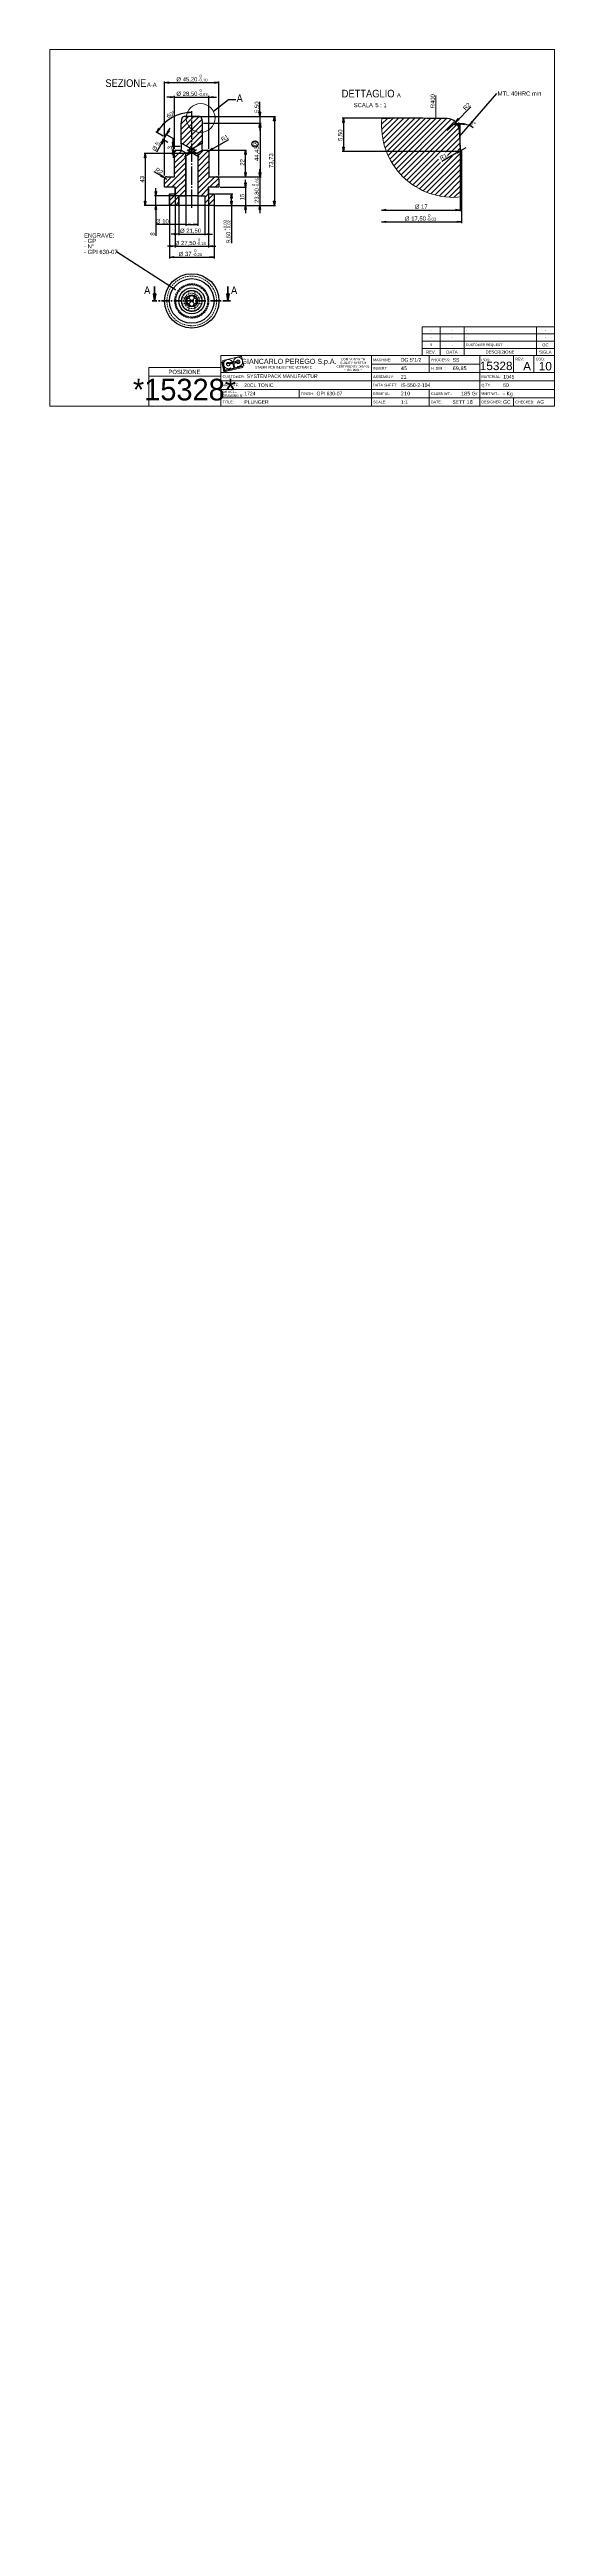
# Model space of a CAD drawing. Header units: millimetres. Extents: x 0 to 419, y -1760 to 297.
import ezdxf

# ---------------------------------------------------------------- set-up
doc = ezdxf.new("R2010")
doc.units = ezdxf.units.MM
doc.header["$PDSIZE"] = -1
for name, pattern in [('SLD-Catena', [10.16, 6.35, -1.27, 1.27, -1.27]), ('SLD-Centro', [19.05, 15.24, -1.27, 1.27, -1.27]), ('SLD-Solido', [0]), ('SLD-Tratteggiato', [1.905, 1.27, -0.635])]:
    doc.linetypes.add(name, pattern=pattern)
for name, color, linetype in [('A', 1, 'SLD-Centro'), ('Q', 2, 'SLD-Solido'), ('S', 4, 'SLD-Solido')]:
    doc.layers.add(name, color=color, linetype=linetype)
doc.layers.add('D', color=3, linetype='SLD-Solido', lineweight=25)
doc.layers.add('SEZ', color=6, linetype='SLD-Catena', lineweight=35)
doc.styles.add('SLDTEXTSTYLE0', font='GOTHIC.TTF', dxfattribs={"width": 0.913})
doc.styles.add('SLDTEXTSTYLE1', font='ARIAL.TTF')
doc.styles.add('SLDTEXTSTYLE2', font='VERDANA.TTF')
doc.styles.add('SLDTEXTSTYLE3', font='IDAUTOMATIONHC39M.TTF')
doc.styles.get("Standard").update_dxf_attribs({"font": 'GOTHIC.TTF'})
doc.dimstyles.new('SLDDIMSTYLE0', dxfattribs={"dimtxt": 0.18, "dimasz": 0.762, "dimexe": 0, "dimexo": 0.0625, "dimgap": 0, "dimtad": 0, "dimtih": 1, "dimtoh": 1, "dimdec": 0, "dimrnd": 1e-09, "dimzin": 0, "dimdsep": 46, "dimtxsty": 'Standard', "dimblk1": 'DOT', "dimblk2": 'DOT', "dimsah": 1, "dimcen": 0.09, "dimadec": 0, "dimazin": 0, "dimtfac": 0.762, "dimtdec": 0, "dimtofl": 0, "dimtmove": 0, "dimatfit": 3, "dimldrblk": 'DOT', "dimfxl": 0, "dimfrac": 2, "dimtolj": 1, "dimtzin": 0, "dimarcsym": 0})
doc.dimstyles.new('SLDDIMSTYLE1', dxfattribs={"dimtxt": 3.5, "dimasz": 3.556, "dimexe": 0, "dimexo": 0.0625, "dimgap": 0.875, "dimtad": 1, "dimrnd": 1e-09, "dimzin": 12, "dimdsep": 46, "dimtxsty": 'SLDTEXTSTYLE0', "dimblk1": 'CLOSED', "dimblk2": 'CLOSED', "dimsah": 1, "dimcen": 0.09, "dimadec": 0, "dimazin": 3, "dimtfac": 1, "dimtofl": 0, "dimtmove": 0, "dimatfit": 3, "dimldrblk": 'CLOSED', "dimfxl": 0, "dimfrac": 2, "dimtolj": 1, "dimtzin": 12, "dimarcsym": 0})
doc.dimstyles.new('SLDDIMSTYLE10', dxfattribs={"dimtxt": 3.5, "dimasz": 3.556, "dimexe": 0, "dimexo": 0.0625, "dimgap": 0.875, "dimtad": 1, "dimrnd": 1e-09, "dimzin": 12, "dimdsep": 46, "dimtxsty": 'SLDTEXTSTYLE0', "dimblk1": 'CLOSED', "dimblk2": 'CLOSED', "dimsah": 1, "dimcen": 0, "dimadec": 0, "dimazin": 3, "dimtfac": 1, "dimtofl": 0, "dimtmove": 0, "dimatfit": 3, "dimldrblk": 'CLOSED', "dimfxl": 0, "dimfrac": 2, "dimtolj": 1, "dimtzin": 12, "dimarcsym": 0})
doc.dimstyles.new('SLDDIMSTYLE11', dxfattribs={"dimtxt": 0.18, "dimasz": 3.556, "dimexe": 0, "dimexo": 0.0625, "dimgap": 0, "dimtad": 0, "dimtih": 1, "dimtoh": 1, "dimdec": 0, "dimrnd": 1e-09, "dimzin": 0, "dimdsep": 46, "dimtxsty": 'Standard', "dimblk1": 'NONE', "dimblk2": 'NONE', "dimsah": 1, "dimcen": 0.09, "dimadec": 0, "dimazin": 0, "dimtfac": 3.556, "dimtdec": 0, "dimtofl": 0, "dimtmove": 0, "dimatfit": 3, "dimldrblk": 'NONE', "dimfxl": 0, "dimfrac": 2, "dimtolj": 1, "dimtzin": 0, "dimarcsym": 0})
doc.dimstyles.new('SLDDIMSTYLE12', dxfattribs={"dimtxt": 3.5, "dimasz": 3.556, "dimexe": 0, "dimexo": 0.0625, "dimgap": 0.875, "dimtad": 1, "dimlfac": 0.2, "dimrnd": 1e-09, "dimzin": 12, "dimdsep": 46, "dimtxsty": 'SLDTEXTSTYLE0', "dimblk1": 'CLOSED', "dimblk2": 'CLOSED', "dimsah": 1, "dimcen": 0, "dimadec": 0, "dimazin": 3, "dimtfac": 1, "dimtofl": 0, "dimtmove": 0, "dimatfit": 3, "dimldrblk": 'CLOSED', "dimfxl": 0, "dimfrac": 2, "dimtolj": 1, "dimtzin": 12, "dimarcsym": 0})
doc.dimstyles.new('SLDDIMSTYLE13', dxfattribs={"dimtxt": 3.5, "dimasz": 3.556, "dimexe": 0, "dimexo": 0.0625, "dimgap": 0.875, "dimtad": 1, "dimlfac": 0.2, "dimrnd": 1e-09, "dimzin": 12, "dimdsep": 46, "dimtxsty": 'SLDTEXTSTYLE0', "dimblk1": 'NONE', "dimblk2": 'NONE', "dimsah": 1, "dimcen": 0, "dimadec": 0, "dimazin": 3, "dimtfac": 1, "dimtofl": 0, "dimtmove": 0, "dimatfit": 3, "dimldrblk": 'NONE', "dimfxl": 0, "dimfrac": 2, "dimtolj": 1, "dimtzin": 12, "dimarcsym": 0})
doc.dimstyles.new('SLDDIMSTYLE14', dxfattribs={"dimtxt": 3.5, "dimasz": 3.556, "dimexe": 0, "dimexo": 0.0625, "dimgap": 0.875, "dimtad": 1, "dimdec": 4, "dimlfac": 0.2, "dimzin": 12, "dimdsep": 46, "dimtxsty": 'SLDTEXTSTYLE0', "dimblk1": 'CLOSED', "dimblk2": 'CLOSED', "dimsah": 1, "dimcen": 0.09, "dimazin": 3, "dimtfac": 1, "dimtofl": 0, "dimtmove": 0, "dimatfit": 3, "dimldrblk": 'CLOSED', "dimfxl": 0, "dimfrac": 2, "dimtolj": 1, "dimtzin": 12, "dimarcsym": 0})
doc.dimstyles.new('SLDDIMSTYLE15', dxfattribs={"dimtxt": 3.5, "dimasz": 3.556, "dimexe": 0, "dimexo": 0.0625, "dimgap": 0.875, "dimtad": 1, "dimlfac": 0.2, "dimrnd": 1e-09, "dimzin": 12, "dimdsep": 46, "dimtxsty": 'SLDTEXTSTYLE0', "dimblk1": 'CLOSED', "dimblk2": 'CLOSED', "dimsah": 1, "dimcen": 0.09, "dimadec": 0, "dimazin": 3, "dimtfac": 1, "dimtofl": 0, "dimtmove": 0, "dimatfit": 3, "dimldrblk": 'CLOSED', "dimfxl": 0, "dimfrac": 2, "dimtolj": 1, "dimtzin": 12, "dimarcsym": 0})
doc.dimstyles.new('SLDDIMSTYLE16', dxfattribs={"dimtxt": 3.5, "dimasz": 3.556, "dimexe": 0, "dimexo": 0.0625, "dimgap": 0.875, "dimtad": 1, "dimlfac": 0.2, "dimrnd": 1e-09, "dimzin": 12, "dimdsep": 46, "dimtxsty": 'SLDTEXTSTYLE0', "dimblk1": 'CLOSED', "dimblk2": 'CLOSED', "dimsah": 1, "dimcen": 0.09, "dimadec": 0, "dimazin": 3, "dimtol": 1, "dimtm": 0.03, "dimtfac": 1, "dimtofl": 0, "dimtmove": 0, "dimatfit": 3, "dimldrblk": 'CLOSED', "dimfxl": 0, "dimfrac": 2, "dimtolj": 1, "dimarcsym": 0})
doc.dimstyles.new('SLDDIMSTYLE17', dxfattribs={"dimtxt": 0.18, "dimasz": 3.556, "dimexe": 0, "dimexo": 0.0625, "dimgap": 0, "dimtad": 0, "dimtih": 1, "dimtoh": 1, "dimdec": 0, "dimrnd": 1e-09, "dimzin": 0, "dimdsep": 46, "dimtxsty": 'Standard', "dimsah": 1, "dimcen": 0.09, "dimadec": 0, "dimazin": 0, "dimtfac": 3.556, "dimtdec": 0, "dimtofl": 0, "dimtmove": 0, "dimatfit": 3, "dimfxl": 0, "dimfrac": 2, "dimtolj": 1, "dimtzin": 0, "dimarcsym": 0})
doc.dimstyles.new('SLDDIMSTYLE2', dxfattribs={"dimtxt": 3.5, "dimasz": 3.556, "dimexe": 0, "dimexo": 0.0625, "dimgap": 0.875, "dimtad": 1, "dimrnd": 1e-09, "dimzin": 12, "dimdsep": 46, "dimtxsty": 'SLDTEXTSTYLE0', "dimblk1": 'CLOSED', "dimblk2": 'CLOSED', "dimsah": 1, "dimcen": 0.09, "dimadec": 0, "dimazin": 3, "dimtfac": 1, "dimtmove": 0, "dimatfit": 0, "dimldrblk": 'CLOSED', "dimfxl": 0, "dimfrac": 2, "dimtolj": 1, "dimtzin": 12, "dimarcsym": 0})
doc.dimstyles.new('SLDDIMSTYLE3', dxfattribs={"dimtxt": 3.5, "dimasz": 3.556, "dimexe": 0, "dimexo": 0.0625, "dimgap": 0.875, "dimtad": 1, "dimrnd": 1e-09, "dimzin": 12, "dimdsep": 46, "dimtxsty": 'SLDTEXTSTYLE0', "dimblk1": 'CLOSED', "dimblk2": 'CLOSED', "dimsah": 1, "dimcen": 0.09, "dimadec": 0, "dimazin": 3, "dimtol": 1, "dimtp": 0.03, "dimtm": 0.02, "dimtfac": 1, "dimtofl": 0, "dimtmove": 0, "dimatfit": 3, "dimldrblk": 'CLOSED', "dimfxl": 0, "dimfrac": 2, "dimtolj": 1, "dimarcsym": 0})
doc.dimstyles.new('SLDDIMSTYLE4', dxfattribs={"dimtxt": 3.5, "dimasz": 3.556, "dimexe": 0, "dimexo": 0.0625, "dimgap": 0.875, "dimtad": 1, "dimrnd": 1e-09, "dimzin": 12, "dimdsep": 46, "dimtxsty": 'SLDTEXTSTYLE0', "dimblk1": 'CLOSED', "dimblk2": 'CLOSED', "dimsah": 1, "dimcen": 0.09, "dimadec": 0, "dimazin": 3, "dimtol": 1, "dimtm": 0.2, "dimtfac": 1, "dimtofl": 0, "dimtmove": 0, "dimatfit": 3, "dimldrblk": 'CLOSED', "dimfxl": 0, "dimfrac": 2, "dimtolj": 1, "dimarcsym": 0})
doc.dimstyles.new('SLDDIMSTYLE5', dxfattribs={"dimtxt": 3.5, "dimasz": 3.556, "dimexe": 0, "dimexo": 0.0625, "dimgap": 0.875, "dimtad": 1, "dimrnd": 1e-09, "dimzin": 12, "dimdsep": 46, "dimtxsty": 'SLDTEXTSTYLE0', "dimblk1": 'CLOSED', "dimblk2": 'CLOSED', "dimsah": 1, "dimcen": 0.09, "dimadec": 0, "dimazin": 3, "dimtol": 1, "dimtm": 0.2, "dimtfac": 1, "dimtmove": 0, "dimatfit": 0, "dimldrblk": 'CLOSED', "dimfxl": 0, "dimfrac": 2, "dimtolj": 1, "dimarcsym": 0})
doc.dimstyles.new('SLDDIMSTYLE6', dxfattribs={"dimtxt": 3.5, "dimasz": 3.556, "dimexe": 0, "dimexo": 0.0625, "dimgap": 0.875, "dimtad": 1, "dimrnd": 1e-09, "dimzin": 12, "dimdsep": 46, "dimtxsty": 'SLDTEXTSTYLE0', "dimblk1": 'CLOSED', "dimblk2": 'CLOSED', "dimsah": 1, "dimcen": 0.09, "dimadec": 0, "dimazin": 3, "dimtol": 1, "dimtm": 0.1, "dimtfac": 1, "dimtofl": 0, "dimtmove": 0, "dimatfit": 3, "dimldrblk": 'CLOSED', "dimfxl": 0, "dimfrac": 2, "dimtolj": 1, "dimarcsym": 0})
doc.dimstyles.new('SLDDIMSTYLE7', dxfattribs={"dimtxt": 3.5, "dimasz": 3.556, "dimexe": 0, "dimexo": 0.0625, "dimgap": 0.875, "dimtad": 1, "dimrnd": 1e-09, "dimzin": 12, "dimdsep": 46, "dimtxsty": 'SLDTEXTSTYLE0', "dimblk1": 'CLOSED', "dimblk2": 'CLOSED', "dimsah": 1, "dimcen": 0.09, "dimadec": 0, "dimazin": 3, "dimtol": 1, "dimtm": 0.05, "dimtfac": 1, "dimtmove": 0, "dimatfit": 0, "dimldrblk": 'CLOSED', "dimfxl": 0, "dimfrac": 2, "dimtolj": 1, "dimarcsym": 0})
doc.dimstyles.new('SLDDIMSTYLE8', dxfattribs={"dimtxt": 3.5, "dimasz": 3.556, "dimexe": 0, "dimexo": 0.0625, "dimgap": 0.875, "dimtad": 1, "dimdec": 4, "dimzin": 12, "dimdsep": 46, "dimtxsty": 'SLDTEXTSTYLE0', "dimblk1": 'CLOSED', "dimblk2": 'CLOSED', "dimsah": 1, "dimcen": 0.09, "dimazin": 3, "dimtfac": 1, "dimtofl": 0, "dimtmove": 0, "dimatfit": 3, "dimldrblk": 'CLOSED', "dimfxl": 0, "dimfrac": 2, "dimtolj": 1, "dimtzin": 12, "dimarcsym": 0})
doc.dimstyles.new('SLDDIMSTYLE9', dxfattribs={"dimtxt": 3.5, "dimasz": 3.556, "dimexe": 0, "dimexo": 0.0625, "dimgap": 0.875, "dimtad": 1, "dimrnd": 1e-09, "dimzin": 12, "dimdsep": 46, "dimtxsty": 'SLDTEXTSTYLE0', "dimblk1": 'CLOSED', "dimblk2": 'CLOSED', "dimsah": 1, "dimcen": 0.09, "dimadec": 0, "dimazin": 3, "dimtol": 1, "dimtm": 0.03, "dimtfac": 1, "dimtmove": 0, "dimatfit": 0, "dimldrblk": 'CLOSED', "dimfxl": 0, "dimfrac": 2, "dimtolj": 1, "dimarcsym": 0})

# ---------------------------------------------------------------- blocks, each defined once
blk = doc.blocks.new('SW_NOTE_0')
at = {"color": 0}
blk.add_circle((1.3, 2.6), 2.59, dxfattribs=at)
at = {"color": 0, "insert": (1.3, 4.5), "char_height": 3.5, "attachment_point": 2, "style": 'SLDTEXTSTYLE0'}
blk.add_mtext('B', dxfattribs=at)
blk = doc.blocks.new('SW_NOTE_1')
at = {"color": 0, "char_height": 1.8, "attachment_point": 2, "style": 'SLDTEXTSTYLE1'}
for s, insert in [('COMPANY WITH', (10.1, 2.3)), ('CERTIFIED BY DNV GL', (10, -3.7)), ('QUALITY SYSTEM', (10, -0.7)), ('= ISO 9001 =', (10.1, -6.6))]:
    blk.add_mtext(s, dxfattribs=dict(at, insert=insert))
blk = doc.blocks.new('SW_NOTE_2')
at = {"color": 0, "char_height": 2, "attachment_point": 1, "style": 'SLDTEXTSTYLE1'}
for s, insert in [('ARTICLE', (0, 2.6)), ('DRAWING N°', (0, -0.7))]:
    blk.add_mtext(s, dxfattribs=dict(at, insert=insert))
blk = doc.blocks.new('SW_NOTE_3')
at = {"color": 0, "char_height": 3.5, "attachment_point": 1, "style": 'SLDTEXTSTYLE0'}
for s, insert in [('- GP', (-26.9, 10.8)), ('- N°', (-26.9, 6.3)), ('- GPI 630-07', (-26.9, 1.7)), ('ENGRAVE:', (-26.9, 15.3))]:
    blk.add_mtext(s, dxfattribs=dict(at, insert=insert))
blk = doc.blocks.new('_DOT')
at = {"color": 0, "linetype": 'ByBlock', "lineweight": -2}
blk.add_line((-0.5, 0), (-1, 0), dxfattribs=at)
at = {"color": 0, "linetype": 'ByBlock', "const_width": 0.5}
blk.add_lwpolyline([(-0.25, 0, 1), (0.25, 0, 1)], format="xyb", close=True, dxfattribs=at)
blk = doc.blocks.new('_CLOSED')
at = {"color": 0, "linetype": 'ByBlock', "lineweight": -2}
for p, q in [((-1, 0.166667), (0, 0)), ((-1, 0.166667), (-1, -0.166667)), ((0, 0), (-1, -0.166667)), ((0, 0), (-1, 0))]:
    blk.add_line(p, q, dxfattribs=at)
blk = doc.blocks.new('_D')
at = {"layer": 'Q'}
for p, q in [((119.1, 241.1), (187.7, 241.1)), ((186.7, 241.1), (186.7, 167.4)), ((137.6, 167.4), (187.7, 167.4))]:
    blk.add_line(p, q, dxfattribs=at)
at = {"layer": 'Q', "xscale": 3.556, "yscale": 3.556}
for p, rotation in [((186.7, 241.1), 90.0000000000004), ((186.7, 167.4), 270.0000000000004)]:
    blk.add_blockref('_CLOSED', p, dxfattribs=dict(at, rotation=rotation))
at = {"layer": 'Q', "insert": (182.3, 198.4), "char_height": 3.5, "attachment_point": 1, "rotation": 90, "style": 'SLDTEXTSTYLE0'}
blk.add_mtext('73,73', dxfattribs=at)
blk = doc.blocks.new('_D_1')
at = {"layer": 'Q'}
for p, q in [((174.7, 241.1), (174.7, 253.3)), ((119.1, 241.1), (175.7, 241.1)), ((127.9, 235.6), (175.7, 235.6)), ((174.7, 241.1), (174.7, 235.6)), ((174.7, 235.6), (174.7, 229.2))]:
    blk.add_line(p, q, dxfattribs=at)
at = {"layer": 'Q', "xscale": 3.556, "yscale": 3.556}
for p, rotation in [((174.7, 241.1), 270.0000000000004), ((174.7, 235.6), 90.0000000000004)]:
    blk.add_blockref('_CLOSED', p, dxfattribs=dict(at, rotation=rotation))
at = {"layer": 'Q', "insert": (170.3, 244.2), "char_height": 3.5, "attachment_point": 1, "rotation": 90, "style": 'SLDTEXTSTYLE0'}
blk.add_mtext('5,50', dxfattribs=at)
blk = doc.blocks.new('_D_2')
at = {"layer": 'Q'}
for p, q in [((137.6, 176.9), (152.1, 176.9)), ((137.6, 167.4), (152.1, 167.4)), ((151.1, 167.4), (151.1, 176.9)), ((151.1, 167.4), (151.1, 136))]:
    blk.add_line(p, q, dxfattribs=at)
at = {"layer": 'Q', "xscale": 3.556, "yscale": 3.556}
for p, rotation in [((151.1, 176.9, 21.9), 90.0000000000004), ((151.1, 167.4, 21.9), 270.0000000000004)]:
    blk.add_blockref('_CLOSED', p, dxfattribs=dict(at, rotation=rotation))
at = {"layer": 'Q', "attachment_point": 1, "rotation": 90, "style": 'SLDTEXTSTYLE0'}
for s, insert, char_height in [('0,03', (144.6, 148.4), 2.45), ('+', (144.6, 146.4), 2.45), ('9,50', (146.7, 136), 3.5), ('0,02', (147.7, 148.4), 2.45), ('-', (147.7, 146.8), 2.45)]:
    blk.add_mtext(s, dxfattribs=dict(at, insert=insert, char_height=char_height))
blk = doc.blocks.new('_D_3')
at = {"layer": 'Q'}
for p, q in [((122.1, 210.4), (78.5, 210.4)), ((79.5, 210.4), (79.5, 167.4)), ((117.1, 167.4), (78.5, 167.4))]:
    blk.add_line(p, q, dxfattribs=at)
at = {"layer": 'Q', "xscale": 3.556, "yscale": 3.556}
for p, rotation in [((79.5, 210.4, 21.9), 90.0000000000004), ((79.5, 167.4, 21.9), 270.0000000000004)]:
    blk.add_blockref('_CLOSED', p, dxfattribs=dict(at, rotation=rotation))
at = {"layer": 'Q', "insert": (75.1, 186.3), "char_height": 3.5, "attachment_point": 1, "rotation": 90, "style": 'SLDTEXTSTYLE0'}
blk.add_mtext('43', dxfattribs=at)
blk = doc.blocks.new('_D_4')
at = {"layer": 'Q'}
for p, q in [((99.6, 175.9), (99.6, 123.3)), ((136.6, 175.9), (136.6, 123.3)), ((99.6, 124.3), (136.6, 124.3))]:
    blk.add_line(p, q, dxfattribs=at)
at = {"layer": 'Q', "xscale": 3.556, "yscale": 3.556, "rotation": 180.0000000000004}
blk.add_blockref('_CLOSED', (99.6, 124.3, 21.7), dxfattribs=at)
at = {"layer": 'Q', "xscale": 3.556, "yscale": 3.556}
blk.add_blockref('_CLOSED', (136.6, 124.3, 21.7), dxfattribs=at)
at = {"layer": 'Q', "attachment_point": 1, "style": 'SLDTEXTSTYLE0'}
for s, insert, char_height in [('%%c', (107.2, 128.7), 3.5), ('37', (112.5, 128.8), 3.5), ('-', (119, 127.7), 2.45), ('0', (120.1, 130.9), 2.45), ('0,20', (120.1, 127.7), 2.45)]:
    blk.add_mtext(s, dxfattribs=dict(at, insert=insert, char_height=char_height))
blk = doc.blocks.new('_D_5')
at = {"layer": 'Q'}
for p, q in [((104.4, 181.4), (104.4, 132.4)), ((131.9, 181.4), (131.9, 132.4)), ((104.4, 133.4), (98, 133.4)), ((104.4, 133.4), (131.9, 133.4)), ((131.9, 133.4), (138.2, 133.4))]:
    blk.add_line(p, q, dxfattribs=at)
at = {"layer": 'Q', "xscale": 3.556, "yscale": 3.556}
blk.add_blockref('_CLOSED', (104.4, 133.4, 21.7), dxfattribs=at)
at = {"layer": 'Q', "xscale": 3.556, "yscale": 3.556, "rotation": 180.0000000000004}
blk.add_blockref('_CLOSED', (131.9, 133.4, 21.7), dxfattribs=at)
at = {"layer": 'Q', "attachment_point": 1, "style": 'SLDTEXTSTYLE0'}
for s, insert, char_height in [('%%c', (104, 137.8), 3.5), ('27,50', (109.3, 137.9), 3.5), ('-', (122.2, 136.8), 2.45), ('0', (123.3, 140), 2.45), ('0,20', (123.3, 136.8), 2.45)]:
    blk.add_mtext(s, dxfattribs=dict(at, insert=insert, char_height=char_height))
blk = doc.blocks.new('_D_6')
at = {"layer": 'Q'}
for p, q in [((95.5, 192.2), (95.5, 270.3)), ((95.5, 269.3), (140.7, 269.3)), ((140.7, 192.2), (140.7, 270.3))]:
    blk.add_line(p, q, dxfattribs=at)
at = {"layer": 'Q', "xscale": 3.556, "yscale": 3.556, "rotation": 180.0000000000004}
blk.add_blockref('_CLOSED', (95.5, 269.3, 21.6), dxfattribs=at)
at = {"layer": 'Q', "xscale": 3.556, "yscale": 3.556}
blk.add_blockref('_CLOSED', (140.7, 269.3, 21.6), dxfattribs=at)
at = {"layer": 'Q', "attachment_point": 1, "style": 'SLDTEXTSTYLE0'}
for s, insert, char_height in [('%%c', (105.3, 273.8), 3.5), ('45,20', (110.6, 273.8), 3.5), ('-', (123.5, 272.7), 2.45), ('0', (124.6, 275.9), 2.45), ('0,10', (124.6, 272.7), 2.45)]:
    blk.add_mtext(s, dxfattribs=dict(at, insert=insert, char_height=char_height))
blk = doc.blocks.new('_D_7')
at = {"layer": 'Q'}
for p, q in [((113.1, 209.4), (113.1, 150.4)), ((123.1, 209.4), (123.1, 150.4)), ((113.1, 151.4), (88.3, 151.4)), ((113.1, 151.4), (123.1, 151.4))]:
    blk.add_line(p, q, dxfattribs=at)
at = {"layer": 'Q', "xscale": 3.556, "yscale": 3.556, "rotation": 180.0000000000004}
blk.add_blockref('_CLOSED', (113.1, 151.4, 21.7), dxfattribs=at)
at = {"layer": 'Q', "xscale": 3.556, "yscale": 3.556}
blk.add_blockref('_CLOSED', (123.1, 151.4, 21.7), dxfattribs=at)
at = {"layer": 'Q', "char_height": 3.5, "attachment_point": 1, "style": 'SLDTEXTSTYLE0'}
for s, insert in [('%%c', (88.3, 155.8)), ('10', (93.6, 155.9))]:
    blk.add_mtext(s, dxfattribs=dict(at, insert=insert))
blk = doc.blocks.new('_D_8')
at = {"layer": 'Q'}
for p, q in [((141.7, 191.2), (175.7, 191.2)), ((174.7, 191.2), (174.7, 197.5)), ((174.7, 191.2), (174.7, 167.4)), ((137.6, 167.4), (175.7, 167.4)), ((174.7, 167.4), (174.7, 161))]:
    blk.add_line(p, q, dxfattribs=at)
at = {"layer": 'Q', "xscale": 3.556, "yscale": 3.556}
for p, rotation in [((174.7, 191.2, 21.9), 270.0000000000004), ((174.7, 167.4, 21.9), 90.0000000000004)]:
    blk.add_blockref('_CLOSED', p, dxfattribs=dict(at, rotation=rotation))
at = {"layer": 'Q', "attachment_point": 1, "rotation": 90, "style": 'SLDTEXTSTYLE0'}
for s, insert, char_height in [('0,05', (171.3, 183.4), 2.45), ('0', (168.2, 183.4), 2.45), ('23,80', (170.3, 169.4), 3.5), ('-', (171.3, 182.3), 2.45)]:
    blk.add_mtext(s, dxfattribs=dict(at, insert=insert, char_height=char_height))
blk = doc.blocks.new('_D_9')
at = {"layer": 'Q'}
for p, q in [((94.4, 224.8), (88.2, 228.4)), ((118.1, 243.9), (118.1, 245.6))]:
    blk.add_line(p, q, dxfattribs=at)
blk.add_arc((118.1, 211.1), 33.5, 90, 150, dxfattribs=at)
at = {"layer": 'Q', "xscale": 3.556, "yscale": 3.556}
for p, rotation in [((89.1, 227.9, 21.9), 236.9701225383965), ((118.1, 244.6, 21.9), 3.029877461604625)]:
    blk.add_blockref('_CLOSED', p, dxfattribs=dict(at, rotation=rotation))
at = {"layer": 'Q', "insert": (96.7, 242.6), "char_height": 3.5, "attachment_point": 1, "rotation": 28.9287, "style": 'SLDTEXTSTYLE0'}
blk.add_mtext('60°', dxfattribs=at)
blk = doc.blocks.new('_D_10')
at = {"layer": 'Q'}
for p, q in [((103.6, 222.4), (96.3, 226.6)), ((97.2, 226.1), (100.3, 231.6)), ((94.7, 221.8), (88.7, 211.5)), ((98.3, 219.7), (93.8, 222.3)), ((94.7, 221.8), (97.2, 226.1))]:
    blk.add_line(p, q, dxfattribs=at)
at = {"layer": 'Q', "xscale": 3.556, "yscale": 3.556}
for p, rotation in [((97.2, 226.1, 21.6), 240.0000000000006), ((94.7, 221.8, 21.6), 60.00000000000068)]:
    blk.add_blockref('_CLOSED', p, dxfattribs=dict(at, rotation=rotation))
at = {"layer": 'Q', "char_height": 3.5, "attachment_point": 1, "rotation": 60, "style": 'SLDTEXTSTYLE0'}
for s, insert in [('%%c', (84.9, 213.8)), ('5', (87.5, 218.4))]:
    blk.add_mtext(s, dxfattribs=dict(at, insert=insert))
blk = doc.blocks.new('_D_11')
at = {"layer": 'Q'}
for p, q in [((162.7, 182.4), (162.7, 188.7)), ((137.6, 167.4), (163.7, 167.4)), ((141.7, 182.4), (163.7, 182.4)), ((162.7, 182.4), (162.7, 167.4)), ((162.7, 167.4), (162.7, 161))]:
    blk.add_line(p, q, dxfattribs=at)
at = {"layer": 'Q', "xscale": 3.556, "yscale": 3.556}
for p, rotation in [((162.7, 182.4, 21.9), 270.0000000000004), ((162.7, 167.4, 21.9), 90.0000000000004)]:
    blk.add_blockref('_CLOSED', p, dxfattribs=dict(at, rotation=rotation))
at = {"layer": 'Q', "insert": (158.3, 171.5), "char_height": 3.5, "attachment_point": 1, "rotation": 90, "style": 'SLDTEXTSTYLE0'}
blk.add_mtext('15', dxfattribs=at)
blk = doc.blocks.new('_D_12')
at = {"layer": 'Q'}
for p, q in [((133.4, 213.2), (163.7, 213.2)), ((162.7, 191.2), (162.7, 213.2)), ((133.4, 191.2), (163.7, 191.2))]:
    blk.add_line(p, q, dxfattribs=at)
at = {"layer": 'Q', "xscale": 3.556, "yscale": 3.556}
for p, rotation in [((162.7, 213.2, 21.9), 90.0000000000004), ((162.7, 191.2, 21.9), 270.0000000000004)]:
    blk.add_blockref('_CLOSED', p, dxfattribs=dict(at, rotation=rotation))
at = {"layer": 'Q', "insert": (158.3, 200.4), "char_height": 3.5, "attachment_point": 1, "rotation": 90, "style": 'SLDTEXTSTYLE0'}
blk.add_mtext('22', dxfattribs=at)
blk = doc.blocks.new('_D_13')
at = {"layer": 'Q'}
for p, q in [((127.9, 235.6), (175.8, 235.6)), ((174.8, 235.6), (174.8, 191.2)), ((141.7, 191.2), (175.8, 191.2))]:
    blk.add_line(p, q, dxfattribs=at)
at = {"layer": 'Q', "xscale": 3.556, "yscale": 3.556}
for p, rotation in [((174.8, 235.6, 21.9), 90.0000000000004), ((174.8, 191.2, 21.9), 270.0000000000004)]:
    blk.add_blockref('_CLOSED', p, dxfattribs=dict(at, rotation=rotation))
at = {"layer": 'Q', "insert": (170.3, 204.2), "char_height": 3.5, "attachment_point": 1, "rotation": 90, "style": 'SLDTEXTSTYLE0'}
blk.add_mtext('44,43', dxfattribs=at)
blk = doc.blocks.new('_D_14')
at = {"layer": 'Q'}
for p, q in [((103.9, 257.3), (97.5, 257.3)), ((103.9, 214.2), (103.9, 258.3)), ((103.9, 257.3), (132.4, 257.3)), ((132.4, 214.2), (132.4, 258.3)), ((132.4, 257.3), (138.7, 257.3))]:
    blk.add_line(p, q, dxfattribs=at)
at = {"layer": 'Q', "xscale": 3.556, "yscale": 3.556}
blk.add_blockref('_CLOSED', (103.9, 257.3, 21.6), dxfattribs=at)
at = {"layer": 'Q', "xscale": 3.556, "yscale": 3.556, "rotation": 180.0000000000004}
blk.add_blockref('_CLOSED', (132.4, 257.3, 21.6), dxfattribs=at)
at = {"layer": 'Q', "attachment_point": 1, "style": 'SLDTEXTSTYLE0'}
for s, insert, char_height in [('%%c', (105.3, 261.8), 3.5), ('28,50', (110.6, 261.8), 3.5), ('-', (123.5, 260.7), 2.45), ('0', (124.6, 263.9), 2.45), ('0,03', (124.6, 260.7), 2.45)]:
    blk.add_mtext(s, dxfattribs=dict(at, insert=insert, char_height=char_height))
blk = doc.blocks.new('_D_15')
at = {"layer": 'Q'}
for p, q in [((122.1, 175.4), (87.3, 175.4)), ((127.9, 167.4), (87.3, 167.4)), ((88.3, 175.4), (88.3, 181.7)), ((88.3, 167.4), (88.3, 175.4)), ((88.3, 167.4), (88.3, 142.2))]:
    blk.add_line(p, q, dxfattribs=at)
at = {"layer": 'Q', "xscale": 3.556, "yscale": 3.556}
for p, rotation in [((88.3, 175.4, 21.9), 270.0000000000004), ((88.3, 167.4, 21.9), 90.0000000000004)]:
    blk.add_blockref('_CLOSED', p, dxfattribs=dict(at, rotation=rotation))
at = {"layer": 'Q', "insert": (83.8, 142.2), "char_height": 3.5, "attachment_point": 1, "rotation": 90, "style": 'SLDTEXTSTYLE0'}
blk.add_mtext('8', dxfattribs=at)
blk = doc.blocks.new('_D_16')
at = {"layer": 'Q'}
for p, q in [((108.4, 216.2), (101.6, 216.2)), ((102.9, 213.2), (101.6, 213.2)), ((102.6, 216.2), (102.6, 222.5)), ((102.6, 216.2), (102.6, 213.2)), ((102.6, 213.2), (102.6, 206.8))]:
    blk.add_line(p, q, dxfattribs=at)
at = {"layer": 'Q', "xscale": 3.556, "yscale": 3.556}
for p, rotation in [((102.6, 216.2, 21.9), 270.0000000000004), ((102.6, 213.2, 21.9), 90.0000000000004)]:
    blk.add_blockref('_CLOSED', p, dxfattribs=dict(at, rotation=rotation))
at = {"layer": 'Q', "insert": (98.1, 213.9), "char_height": 3.5, "attachment_point": 1, "rotation": 90, "style": 'SLDTEXTSTYLE0'}
blk.add_mtext('3', dxfattribs=at)
blk = doc.blocks.new('_D_17')
at = {"layer": 'Q'}
for q in [(86.9, 195.1), (97.5, 189.2)]:
    blk.add_line((95.8, 190.2), q, dxfattribs=at)
at = {"layer": 'Q', "xscale": 3.556, "yscale": 3.556, "rotation": 330.5695547029709}
blk.add_blockref('_CLOSED', (95.8, 190.2, 21.8), dxfattribs=at)
at = {"layer": 'Q', "insert": (89.1, 198.9), "char_height": 3.5, "attachment_point": 1, "rotation": 330.5696, "style": 'SLDTEXTSTYLE0'}
blk.add_mtext('R2', dxfattribs=at)
blk = doc.blocks.new('_D_18')
at = {"layer": 'Q'}
for q in [(131.4, 212.2), (148.8, 222.2)]:
    blk.add_line((132.2, 212.7), q, dxfattribs=at)
at = {"layer": 'Q', "xscale": 3.556, "yscale": 3.556, "rotation": 210.0000000000003}
blk.add_blockref('_CLOSED', (132.2, 212.7, 21.8), dxfattribs=at)
at = {"layer": 'Q', "insert": (141.9, 223.3), "char_height": 3.5, "attachment_point": 1, "rotation": 30, "style": 'SLDTEXTSTYLE0'}
blk.add_mtext('R1', dxfattribs=at)
blk = doc.blocks.new('_D_19')
at = {"layer": 'Q'}
for p, q in [((107.4, 174.4), (107.4, 142.5)), ((128.9, 174.4), (128.9, 142.5)), ((107.4, 143.5), (101, 143.5)), ((107.4, 143.5), (128.9, 143.5)), ((128.9, 143.5), (135.2, 143.5))]:
    blk.add_line(p, q, dxfattribs=at)
at = {"layer": 'Q', "xscale": 3.556, "yscale": 3.556}
blk.add_blockref('_CLOSED', (107.4, 143.5, 21.7), dxfattribs=at)
at = {"layer": 'Q', "xscale": 3.556, "yscale": 3.556, "rotation": 180.0000000000004}
blk.add_blockref('_CLOSED', (128.9, 143.5, 21.7), dxfattribs=at)
at = {"layer": 'Q', "char_height": 3.5, "attachment_point": 1, "style": 'SLDTEXTSTYLE0'}
for s, insert in [('%%c', (108.4, 148)), ('21,50', (113.6, 148.1))]:
    blk.add_mtext(s, dxfattribs=dict(at, insert=insert))
blk = doc.blocks.new('SW_NOTE_4')
at = {"color": 0, "attachment_point": 2, "style": 'SLDTEXTSTYLE0'}
for s, insert, char_height in [('SEZIONE ', (17.7, 8.1), 6.35), ('A-A', (39.2, 5.3), 3.5)]:
    blk.add_mtext(s, dxfattribs=dict(at, insert=insert, char_height=char_height))
blk = doc.blocks.new('_NONE')
blk = doc.blocks.new('SW_HATCH_0')
at = {"layer": 'S', "color": 0}
for p, q in [((-0.3, -4.8), (4.6, 0.1)), ((-0.2, -9.2), (9.1, 0.1)), ((0, 0), (0, 0)), ((0.2, -13.3), (13.6, 0.1)), ((0.8, -17.1), (18.1, 0.1)), ((1.6, -20.8), (22.6, 0.2)), ((2.7, -24.3), (27.1, 0.1)), ((3.8, -27.6), (31.6, 0.1)), ((5.2, -30.7), (36, 0.1)), ((6.7, -33.7), (40.5, 0.1)), ((8.3, -36.6), (44.9, 0)), ((10, -39.3), (49.4, 0)), ((11.9, -42), (53.8, -0.1)), ((13.9, -44.4), (57.7, -0.7)), ((16, -46.8), (60.2, -2.7)), ((18.3, -49.1), (62.6, -4.7)), ((20.7, -51.2), (64, -7.9)), ((23.1, -53.2), (64.3, -12)), ((52.9, -27.9), (64.6, -16.3)), ((54.6, -30.7), (64.8, -20.5)), ((25.7, -55.1), (47.1, -33.7)), ((28.5, -56.8), (48.7, -36.6)), ((31.3, -58.5), (58.7, -31.1)), ((34.3, -60), (66.2, -28.1)), ((37.5, -61.3), (66.2, -32.6)), ((40.8, -62.5), (66.2, -37)), ((61.4, -28.4), (61.4, -28.4)), ((63.1, -26.7), (65, -24.8)), ((44.2, -63.5), (66.2, -41.5)), ((47.9, -64.4), (66.2, -46)), ((51.7, -65), (66.2, -50.5)), ((55.8, -65.4), (66.2, -55)), ((60.2, -65.5), (66.2, -59.5)), ((65, -65.3), (66.2, -64))]:
    blk.add_line(p, q, dxfattribs=at)
blk = doc.blocks.new('_D_20')
at = {"layer": 'Q'}
for q in [(350, 249.2), (330.2, 229.5)]:
    blk.add_line((337.3, 236.5), q, dxfattribs=at)
at = {"layer": 'Q', "xscale": 3.556, "yscale": 3.556, "rotation": 225.0000000000005}
blk.add_blockref('_CLOSED', (337.3, 236.5, 109.2), dxfattribs=at)
at = {"layer": 'Q', "insert": (343, 248.6), "char_height": 3.5, "attachment_point": 1, "rotation": 45, "style": 'SLDTEXTSTYLE0'}
blk.add_mtext('R2', dxfattribs=at)
blk = doc.blocks.new('_D_21')
at = {"layer": 'Q', "insert": (316.4, 248.1), "char_height": 3.5, "attachment_point": 1, "rotation": 89.3617, "style": 'SLDTEXTSTYLE0'}
blk.add_mtext('R400', dxfattribs=at)
blk = doc.blocks.new('_D_22')
at = {"layer": 'Q'}
for q in [(325.7, 203.8), (345.9, 215.5)]:
    blk.add_line((341.6, 213), q, dxfattribs=at)
at = {"layer": 'Q', "xscale": 3.556, "yscale": 3.556, "rotation": 30.00000000000001}
blk.add_blockref('_CLOSED', (341.6, 213, 109.2), dxfattribs=at)
at = {"layer": 'Q', "insert": (323.5, 207.7), "char_height": 3.5, "attachment_point": 1, "rotation": 30, "style": 'SLDTEXTSTYLE0'}
blk.add_mtext('R1', dxfattribs=at)
blk = doc.blocks.new('_D_23')
at = {"layer": 'Q'}
for p, q in [((340.1, 231), (339.8, 236.1)), ((340.9, 216.3), (340.9, 235.2))]:
    blk.add_line(p, q, dxfattribs=at)
for start, end in [(93, 111.1172), (90, 93), (56.3831, 90)]:
    blk.add_arc((340.9, 215.3), 19.9, start, end, dxfattribs=at)
at = {"layer": 'Q', "xscale": 3.556, "yscale": 3.556}
for p, rotation in [((339.9, 235.1, 109.2), 8.067419754295823), ((340.9, 235.2, 109.2), 174.9325802457051)]:
    blk.add_blockref('_CLOSED', p, dxfattribs=dict(at, rotation=rotation))
at = {"layer": 'Q', "insert": (350.1, 237.9), "char_height": 3.5, "attachment_point": 1, "rotation": 332.7689, "style": 'SLDTEXTSTYLE0'}
blk.add_mtext('3°', dxfattribs=at)
blk = doc.blocks.new('_D_24')
at = {"layer": 'Q'}
for p, q in [((340.9, 214.3), (340.9, 162.5)), ((275.7, 163.5), (340.9, 163.5))]:
    blk.add_line(p, q, dxfattribs=at)
at = {"layer": 'Q', "xscale": 3.556, "yscale": 3.556, "rotation": 180.0000000000004}
blk.add_blockref('_CLOSED', (275.7, 163.5), dxfattribs=at)
at = {"layer": 'Q', "xscale": 3.556, "yscale": 3.556}
blk.add_blockref('_CLOSED', (340.9, 163.5, 108.3), dxfattribs=at)
at = {"layer": 'Q', "char_height": 3.5, "attachment_point": 1, "style": 'SLDTEXTSTYLE0'}
for s, insert in [('%%c', (303.4, 168)), ('17', (308.6, 168.1))]:
    blk.add_mtext(s, dxfattribs=dict(at, insert=insert))
blk = doc.blocks.new('_D_25')
at = {"layer": 'Q'}
for p, q in [((297.4, 239.7), (243.1, 239.7)), ((244.1, 239.7), (244.1, 212.2)), ((341.2, 212.2), (243.1, 212.2))]:
    blk.add_line(p, q, dxfattribs=at)
at = {"layer": 'Q', "xscale": 3.556, "yscale": 3.556}
for p, rotation in [((244.1, 239.7, 109.2), 90.0000000000004), ((244.1, 212.2, 109.2), 270.0000000000004)]:
    blk.add_blockref('_CLOSED', p, dxfattribs=dict(at, rotation=rotation))
at = {"layer": 'Q', "insert": (239.7, 220.9), "char_height": 3.5, "attachment_point": 1, "rotation": 90, "style": 'SLDTEXTSTYLE0'}
blk.add_mtext('5,50', dxfattribs=at)
blk = doc.blocks.new('_D_26')
at = {"layer": 'Q'}
for p, q in [((342.2, 211.2), (342.2, 152.6)), ((275.7, 153.6), (342.2, 153.6))]:
    blk.add_line(p, q, dxfattribs=at)
at = {"layer": 'Q', "xscale": 3.556, "yscale": 3.556, "rotation": 180.0000000000004}
blk.add_blockref('_CLOSED', (275.7, 153.6), dxfattribs=at)
at = {"layer": 'Q', "xscale": 3.556, "yscale": 3.556}
blk.add_blockref('_CLOSED', (342.2, 153.6, 108.3), dxfattribs=at)
at = {"layer": 'Q', "attachment_point": 1, "style": 'SLDTEXTSTYLE0'}
for s, insert, char_height in [('%%c', (295.1, 158.1), 3.5), ('17,50', (300.4, 158.2), 3.5), ('-', (313.3, 157.1), 2.45), ('0', (314.4, 160.2), 2.45), ('0,03', (314.4, 157.1), 2.45)]:
    blk.add_mtext(s, dxfattribs=dict(at, insert=insert, char_height=char_height))
blk = doc.blocks.new('SW_NOTE_5')
at = {"color": 0, "attachment_point": 2, "style": 'SLDTEXTSTYLE0'}
for s, insert, char_height in [('DETTAGLIO ', (23.3, 8.1), 6.35), ('A', (48.8, 5.3), 3.5), ('SCALA', (19.3, -2.9), 3.5), ('5 : 1', (34, -2.9), 3.5)]:
    blk.add_mtext(s, dxfattribs=dict(at, insert=insert, char_height=char_height))
blk = doc.blocks.new('SW_NOTE_6')
at = {"color": 0, "insert": (0.6, 1.7), "char_height": 3.5, "attachment_point": 1, "style": 'SLDTEXTSTYLE0'}
blk.add_mtext('MTL 40HRC min', dxfattribs=at)

msp = doc.modelspace()

# ---------------------------------------------------------------- hatches: boundary and pattern name
at = {"layer": 'S'}
h = msp.add_hatch(dxfattribs=at)
h.set_pattern_fill('ANSI31', color=256, style=0)
edge = h.paths.add_edge_path(flags=0)
edge.add_line((109.37347, 219.05488), (118.12347, 214.00306))
edge.add_line((118.12347, 214.00306), (126.87347, 219.05488))
edge.add_line((126.87347, 219.05488), (126.87347, 235.59813))
edge.add_arc((127.6221, 236.26111), 1, 183, 221.52819698, ccw=False)
edge.add_line((126.62347, 236.20878), (126.46921, 239.15216))
edge.add_arc((124.47195, 239.04749), 2, 3, 89.08603817)
edge.add_arc((118.12347, -158.90187), 400, 89.08603817, 90.91396183)
edge.add_arc((111.77498, 239.04749), 2, 90.91396183, 177)
edge.add_line((109.77772, 239.15216), (109.62347, 236.20878))
edge.add_arc((108.62484, 236.26111), 1, 318.47180302, 357, ccw=False)
edge.add_line((109.37347, 235.59813), (109.37347, 219.05488))
h = msp.add_hatch(dxfattribs=at)
h.set_pattern_fill('ANSI31', color=256, style=0)
edge = h.paths.add_edge_path(flags=0)
edge.add_line((113.12347, 175.36813), (113.12347, 210.36813))
edge.add_line((113.12347, 210.36813), (113.77142, 210.74222))
edge.add_line((113.77142, 210.74222), (109.37347, 213.28137))
edge.add_line((109.37347, 213.28137), (109.37347, 213.16813))
edge.add_line((109.37347, 213.16813), (104.87347, 213.16813))
edge.add_arc((104.87347, 212.16813), 1, 90, 180)
edge.add_line((103.87347, 212.16813), (103.87347, 191.16813))
edge.add_line((103.87347, 191.16813), (97.52347, 191.16813))
edge.add_arc((97.52347, 189.16813), 2, 90, 180)
edge.add_line((95.52347, 189.16813), (95.52347, 182.36813))
edge.add_line((95.52347, 182.36813), (104.37347, 182.36813))
edge.add_line((104.37347, 182.36813), (104.37347, 176.86813))
edge.add_line((104.37347, 176.86813), (99.62347, 176.86813))
edge.add_line((99.62347, 176.86813), (99.62347, 167.36813))
edge.add_line((99.62347, 167.36813), (107.37347, 167.36813))
edge.add_line((107.37347, 167.36813), (107.37347, 175.36813))
edge.add_line((107.37347, 175.36813), (113.12347, 175.36813))
h = msp.add_hatch(dxfattribs=at)
h.set_pattern_fill('ANSI31', color=256, style=0)
edge = h.paths.add_edge_path(flags=0)
edge.add_line((126.87347, 213.28137), (122.47552, 210.74222))
edge.add_line((122.47552, 210.74222), (123.12347, 210.36813))
edge.add_line((123.12347, 210.36813), (123.12347, 175.36813))
edge.add_line((123.12347, 175.36813), (128.87347, 175.36813))
edge.add_line((128.87347, 175.36813), (128.87347, 167.36813))
edge.add_line((128.87347, 167.36813), (136.62347, 167.36813))
edge.add_line((136.62347, 167.36813), (136.62347, 176.86813))
edge.add_line((136.62347, 176.86813), (131.87347, 176.86813))
edge.add_line((131.87347, 176.86813), (131.87347, 182.36813))
edge.add_line((131.87347, 182.36813), (140.72347, 182.36813))
edge.add_line((140.72347, 182.36813), (140.72347, 189.16813))
edge.add_arc((138.72347, 189.16813), 2, 0, 90)
edge.add_line((138.72347, 191.16813), (132.37347, 191.16813))
edge.add_line((132.37347, 191.16813), (132.37347, 212.16813))
edge.add_arc((131.37347, 212.16813), 1, 0, 90)
edge.add_line((131.37347, 213.16813), (126.87347, 213.16813))
edge.add_line((126.87347, 213.16813), (126.87347, 213.28137))

# ---------------------------------------------------------------- linework, layer by layer
at = {"color": 179, "linetype": 'SLD-Solido', "lineweight": 18}
for p, q in [((0.27016, 0.58422), (0.27016, 296.78805)), ((0.27016, 296.78805), (419.3351, 296.78805)), ((419.3351, 296.78805), (419.3351, 0.58422)), ((419.3351, 66.58422), (309.3351, 66.58422)), ((309.3351, 66.58422), (309.3351, 42.58422)), ((324.3351, 66.58422), (324.3351, 42.58422)), ((344.3351, 66.58422), (344.3351, 42.58422)), ((404.3351, 66.58422), (404.3351, 42.58422)), ((419.3351, 66.58422), (419.3351, 42.58422)), ((142.3351, 42.58422), (202.3351, 42.58422)), ((419.3351, 42.58422), (142.3351, 42.58422)), ((142.3351, 0.58422), (142.3351, 42.58422)), ((143.7972, 38.48271), (159.5219, 42.06682)), ((143.7972, 38.48271), (159.5219, 42.06682)), ((143.7972, 38.48271), (159.5219, 42.06682)), ((155.73979, 41.15746), (155.20379, 40.99017)), ((155.73979, 41.15746), (155.20379, 40.99017)), ((159.5219, 42.06682), (155.73979, 41.15746)), ((159.5219, 42.06682), (155.73979, 41.15746)), ((155.73979, 41.15746), (159.5219, 42.06682)), ((155.73979, 41.15746), (159.5219, 42.06682)), ((156.29452, 41.24446), (155.73979, 41.15746)), ((156.29452, 41.24446), (155.73979, 41.15746)), ((156.856, 41.2493), (156.29452, 41.24446)), ((156.856, 41.2493), (156.29452, 41.24446)), ((157.41214, 41.17189), (156.856, 41.2493)), ((157.41214, 41.17189), (156.856, 41.2493)), ((157.95095, 41.01387), (157.41214, 41.17189)), ((157.95095, 41.01387), (157.41214, 41.17189)), ((159.5219, 42.06682), (161.36516, 33.97983)), ((159.5219, 42.06682), (161.36516, 33.97983)), ((159.5219, 42.06682), (161.36516, 33.97983)), ((267.3351, 0.58422), (267.3351, 42.58422)), ((419.3351, 60.58422), (309.3351, 60.58422)), ((419.3351, 54.58422), (309.3351, 54.58422)), ((419.3351, 48.58422), (309.3351, 48.58422)), ((419.3351, 42.58422), (309.3351, 42.58422)), ((315.3351, 28.58422), (315.3351, 42.58422)), ((357.3351, 0.58422), (357.3351, 42.58422)), ((385.3351, 28.58422), (385.3351, 42.58422)), ((402.3351, 28.58422), (402.3351, 42.58422)), ((419.3351, 0.58422), (419.3351, 42.58422)), ((82.3351, 0.58422), (82.3351, 32.58422)), ((82.3351, 32.58422), (142.3351, 32.58422)), ((82.3351, 25.58422), (142.3351, 25.58422)), ((142.3351, 0.58422), (142.3351, 32.58422)), ((419.3351, 28.58422), (142.3351, 28.58422)), ((419.3351, 21.58422), (142.3351, 21.58422)), ((142.96219, 37.1581), (143.77131, 37.34054)), ((144.78662, 29.06682), (142.96219, 37.1581)), ((143.77131, 37.34054), (145.41288, 30.06027)), ((147.59981, 39.30212), (143.7972, 38.48271)), ((147.59981, 39.30212), (143.7972, 38.48271)), ((143.7972, 38.48271), (147.59981, 39.30212)), ((143.7972, 38.48271), (147.59981, 39.30212)), ((143.7972, 38.48271), (145.62163, 30.39142)), ((145.62163, 30.39142), (143.7972, 38.48271)), ((145.62163, 30.39142), (143.7972, 38.48271)), ((144.66582, 36.23896), (144.6083, 35.68041)), ((144.66582, 36.23896), (144.6083, 35.68041)), ((144.6083, 35.68041), (144.63318, 35.11946)), ((144.6083, 35.68041), (144.63318, 35.11946)), ((144.63318, 35.11946), (144.73993, 34.5682)), ((144.63318, 35.11946), (144.73993, 34.5682)), ((144.8045, 36.78307), (144.66582, 36.23896)), ((144.8045, 36.78307), (144.66582, 36.23896)), ((144.73993, 34.5682), (145.62163, 30.39142)), ((144.73993, 34.5682), (145.62163, 30.39142)), ((145.62163, 30.39142), (144.73993, 34.5682)), ((144.73993, 34.5682), (144.92624, 34.03851)), ((145.62163, 30.39142), (144.73993, 34.5682)), ((144.73993, 34.5682), (144.92624, 34.03851)), ((160.53078, 32.65537), (144.78662, 29.06682)), ((145.02135, 37.30101), (144.8045, 36.78307)), ((145.02135, 37.30101), (144.8045, 36.78307)), ((144.92624, 34.03851), (145.18809, 33.5418)), ((144.92624, 34.03851), (145.18809, 33.5418)), ((145.31169, 37.78161), (145.02135, 37.30101)), ((145.31169, 37.78161), (145.02135, 37.30101)), ((145.18809, 33.5418), (145.51985, 33.08879)), ((145.18809, 33.5418), (145.51985, 33.08879)), ((145.66928, 38.21453), (145.31169, 37.78161)), ((145.66928, 38.21453), (145.31169, 37.78161)), ((145.41288, 30.06027), (160.34834, 33.46449)), ((145.51985, 33.08879), (145.91437, 32.68924)), ((145.51985, 33.08879), (145.91437, 32.68924)), ((161.36516, 33.97983), (145.62163, 30.39142)), ((161.36516, 33.97983), (145.62163, 30.39142)), ((161.36516, 33.97983), (145.62163, 30.39142)), ((145.62163, 30.39142), (150.78772, 31.61619)), ((145.62163, 30.39142), (150.78772, 31.61619)), ((150.78772, 31.61619), (145.62163, 30.39142)), ((150.78772, 31.61619), (145.62163, 30.39142)), ((146.0864, 38.59042), (145.66928, 38.21453)), ((146.0864, 38.59042), (145.66928, 38.21453)), ((145.91437, 32.68924), (146.36313, 32.35175)), ((145.91437, 32.68924), (146.36313, 32.35175)), ((146.55406, 38.9012), (146.0864, 38.59042)), ((146.55406, 38.9012), (146.0864, 38.59042)), ((146.36313, 32.35175), (146.85647, 32.08361)), ((146.36313, 32.35175), (146.85647, 32.08361)), ((147.06218, 39.14014), (146.55406, 38.9012)), ((147.06218, 39.14014), (146.55406, 38.9012)), ((146.85647, 32.08361), (147.38375, 31.89059)), ((146.85647, 32.08361), (147.38375, 31.89059)), ((147.00372, 35.51864), (147.01225, 35.73268)), ((147.00372, 35.51864), (147.01225, 35.73268)), ((147.0273, 35.30572), (147.00372, 35.51864)), ((147.0273, 35.30572), (147.00372, 35.51864)), ((147.01225, 35.73268), (147.05268, 35.94304)), ((147.01225, 35.73268), (147.05268, 35.94304)), ((147.08245, 35.09873), (147.0273, 35.30572)), ((147.08245, 35.09873), (147.0273, 35.30572)), ((147.05268, 35.94304), (147.12412, 36.14499)), ((147.05268, 35.94304), (147.12412, 36.14499)), ((147.59981, 39.30212), (147.06218, 39.14014)), ((147.59981, 39.30212), (147.06218, 39.14014)), ((147.16793, 34.90231), (147.08245, 35.09873)), ((147.16793, 34.90231), (147.08245, 35.09873)), ((147.12412, 36.14499), (147.22496, 36.33399)), ((147.12412, 36.14499), (147.22496, 36.33399)), ((152.16368, 35.94706), (147.12412, 36.14499)), ((152.16368, 35.94706), (147.12412, 36.14499)), ((147.12412, 36.14499), (152.16368, 35.94706)), ((147.12412, 36.14499), (152.16368, 35.94706)), ((147.28183, 34.72089), (147.16793, 34.90231)), ((147.28183, 34.72089), (147.16793, 34.90231)), ((147.22496, 36.33399), (147.35292, 36.50578)), ((147.22496, 36.33399), (147.35292, 36.50578)), ((147.42157, 34.55853), (147.28183, 34.72089)), ((147.42157, 34.55853), (147.28183, 34.72089)), ((147.35292, 36.50578), (147.50514, 36.65651)), ((147.35292, 36.50578), (147.50514, 36.65651)), ((147.38375, 31.89059), (147.93361, 31.77685)), ((147.38375, 31.89059), (147.93361, 31.77685)), ((147.58402, 34.4189), (147.42157, 34.55853)), ((147.58402, 34.4189), (147.42157, 34.55853)), ((147.50514, 36.65651), (147.67818, 36.78278)), ((147.50514, 36.65651), (147.67818, 36.78278)), ((149.29064, 36.71007), (147.50514, 36.65651)), ((149.29064, 36.71007), (147.50514, 36.65651)), ((147.50514, 36.65651), (149.29064, 36.71007)), ((147.50514, 36.65651), (149.29064, 36.71007)), ((147.76553, 34.30513), (147.58402, 34.4189)), ((147.76553, 34.30513), (147.58402, 34.4189)), ((148.15536, 39.38364), (147.59981, 39.30212)), ((148.15536, 39.38364), (147.59981, 39.30212)), ((147.67818, 36.78278), (147.86816, 36.88175)), ((147.67818, 36.78278), (147.86816, 36.88175)), ((147.962, 34.21978), (147.76553, 34.30513)), ((147.962, 34.21978), (147.76553, 34.30513)), ((147.86816, 36.88175), (148.0708, 36.9512)), ((147.86816, 36.88175), (148.0708, 36.9512)), ((147.93361, 31.77685), (148.4942, 31.74484)), ((147.93361, 31.77685), (148.4942, 31.74484)), ((148.16903, 34.16477), (147.962, 34.21978)), ((148.16903, 34.16477), (147.962, 34.21978)), ((148.0708, 36.9512), (148.28155, 36.98957)), ((148.0708, 36.9512), (148.28155, 36.98957)), ((148.71686, 39.38293), (148.15536, 39.38364)), ((148.71686, 39.38293), (148.15536, 39.38364)), ((148.38196, 34.14134), (148.16903, 34.16477)), ((148.38196, 34.14134), (148.16903, 34.16477)), ((148.28155, 36.98957), (148.49566, 36.99599)), ((148.28155, 36.98957), (148.49566, 36.99599)), ((148.596, 34.15001), (148.38196, 34.14134)), ((148.596, 34.15001), (148.38196, 34.14134)), ((148.4942, 31.74484), (149.05343, 31.79526)), ((148.4942, 31.74484), (149.05343, 31.79526)), ((148.49566, 36.99599), (148.70833, 36.97033)), ((148.49566, 36.99599), (148.70833, 36.97033)), ((148.80633, 34.19059), (148.596, 34.15001)), ((148.80633, 34.19059), (148.596, 34.15001)), ((148.70833, 36.97033), (148.91477, 36.91315)), ((148.70833, 36.97033), (148.91477, 36.91315)), ((149.27221, 39.30002), (148.71686, 39.38293)), ((149.27221, 39.30002), (148.71686, 39.38293)), ((149.00823, 34.26217), (148.80633, 34.19059)), ((149.00823, 34.26217), (148.80633, 34.19059)), ((148.91477, 36.91315), (149.11034, 36.82574)), ((148.91477, 36.91315), (149.11034, 36.82574)), ((149.19716, 34.36313), (149.00823, 34.26217)), ((149.19716, 34.36313), (149.00823, 34.26217)), ((149.05343, 31.79526), (149.59926, 31.92702)), ((149.05343, 31.79526), (149.59926, 31.92702)), ((149.11034, 36.82574), (149.29064, 36.71007)), ((149.11034, 36.82574), (149.29064, 36.71007)), ((149.36887, 34.49121), (149.19716, 34.36313)), ((149.36887, 34.49121), (149.19716, 34.36313)), ((149.80943, 39.13669), (149.27221, 39.30002)), ((149.80943, 39.13669), (149.27221, 39.30002)), ((151.84563, 37.29242), (149.29064, 36.71007)), ((149.29064, 36.71007), (151.84563, 37.29242)), ((149.29064, 36.71007), (151.84563, 37.29242)), ((158.02828, 37.27841), (149.29064, 36.71007)), ((158.02828, 37.27841), (149.29064, 36.71007)), ((149.29064, 36.71007), (158.02828, 37.27841)), ((149.29064, 36.71007), (158.02828, 37.27841)), ((149.51949, 34.64353), (149.36887, 34.49121)), ((149.51949, 34.64353), (149.36887, 34.49121)), ((149.64564, 34.81666), (149.51949, 34.64353)), ((149.64564, 34.81666), (149.51949, 34.64353)), ((149.59926, 31.92702), (150.11991, 32.13727)), ((149.59926, 31.92702), (150.11991, 32.13727)), ((149.74448, 35.0067), (149.64564, 34.81666)), ((149.74448, 35.0067), (149.64564, 34.81666)), ((149.8138, 35.20939), (149.74448, 35.0067)), ((149.8138, 35.20939), (149.74448, 35.0067)), ((150.31695, 38.89646), (149.80943, 39.13669)), ((150.31695, 38.89646), (149.80943, 39.13669)), ((149.85202, 35.42017), (149.8138, 35.20939)), ((149.85202, 35.42017), (149.8138, 35.20939)), ((149.85202, 35.42017), (152.16368, 35.94706)), ((152.16368, 35.94706), (149.85202, 35.42017)), ((152.16368, 35.94706), (149.85202, 35.42017)), ((150.11991, 32.13727), (150.60417, 32.4215)), ((150.11991, 32.13727), (150.60417, 32.4215)), ((150.78383, 38.58451), (150.31695, 38.89646)), ((150.78383, 38.58451), (150.31695, 38.89646)), ((150.78772, 31.61619), (150.60417, 32.4215)), ((150.60417, 32.4215), (150.78772, 31.61619)), ((150.60417, 32.4215), (150.78772, 31.61619)), ((151.2, 38.20757), (150.78383, 38.58451)), ((151.2, 38.20757), (150.78383, 38.58451)), ((153.0341, 32.1282), (150.78772, 31.61619)), ((150.78772, 31.61619), (153.0341, 32.1282)), ((150.78772, 31.61619), (153.0341, 32.1282)), ((151.5565, 37.77375), (151.2, 38.20757)), ((151.5565, 37.77375), (151.2, 38.20757)), ((151.84563, 37.29242), (151.5565, 37.77375)), ((151.84563, 37.29242), (151.5565, 37.77375)), ((152.78423, 37.50636), (151.84563, 37.29242)), ((152.78423, 37.50636), (151.84563, 37.29242)), ((151.84563, 37.29242), (152.78423, 37.50636)), ((151.84563, 37.29242), (152.78423, 37.50636)), ((152.16368, 35.94706), (153.0341, 32.1282)), ((153.0341, 32.1282), (152.16368, 35.94706)), ((153.0341, 32.1282), (152.16368, 35.94706)), ((152.78423, 37.50636), (155.33922, 38.08871)), ((152.78423, 37.50636), (155.33922, 38.08871)), ((152.78423, 37.50636), (155.33922, 38.08871)), ((157.87817, 38.08664), (152.78423, 37.50636)), ((157.87817, 38.08664), (152.78423, 37.50636)), ((152.78423, 37.50636), (157.87817, 38.08664)), ((152.78423, 37.50636), (157.87817, 38.08664)), ((152.83623, 38.06544), (152.78423, 37.50636)), ((152.83623, 38.06544), (152.78423, 37.50636)), ((152.96952, 38.6109), (152.83623, 38.06544)), ((152.96952, 38.6109), (152.83623, 38.06544)), ((153.18124, 39.13095), (152.96952, 38.6109)), ((153.18124, 39.13095), (152.96952, 38.6109)), ((155.39226, 36.68295), (153.08061, 36.15605)), ((155.39226, 36.68295), (153.08061, 36.15605)), ((155.39226, 36.68295), (153.08061, 36.15605)), ((153.08061, 36.15605), (153.95103, 32.3372)), ((153.08061, 36.15605), (153.95103, 32.3372)), ((153.08061, 36.15605), (153.95103, 32.3372)), ((153.46682, 39.61441), (153.18124, 39.13095)), ((153.46682, 39.61441), (153.18124, 39.13095)), ((153.82011, 40.05084), (153.46682, 39.61441)), ((153.82011, 40.05084), (153.46682, 39.61441)), ((154.23349, 40.43084), (153.82011, 40.05084)), ((154.23349, 40.43084), (153.82011, 40.05084)), ((153.95103, 32.3372), (161.36516, 33.97983)), ((153.95103, 32.3372), (161.36516, 33.97983)), ((161.36516, 33.97983), (153.95103, 32.3372)), ((161.36516, 33.97983), (153.95103, 32.3372)), ((153.95103, 32.3372), (156.19742, 32.84921)), ((153.95103, 32.3372), (156.19742, 32.84921)), ((153.95103, 32.3372), (156.19742, 32.84921)), ((154.69806, 40.74621), (154.23349, 40.43084)), ((154.69806, 40.74621), (154.23349, 40.43084)), ((155.20379, 40.99017), (154.69806, 40.74621)), ((155.20379, 40.99017), (154.69806, 40.74621)), ((155.33922, 38.08871), (155.4481, 38.26626)), ((155.33922, 38.08871), (155.4481, 38.26626)), ((155.51421, 36.51411), (155.39226, 36.68295)), ((155.51421, 36.51411), (155.39226, 36.68295)), ((155.4481, 38.26626), (155.58164, 38.42609)), ((155.4481, 38.26626), (155.58164, 38.42609)), ((155.65941, 36.3648), (155.51421, 36.51411)), ((155.65941, 36.3648), (155.51421, 36.51411)), ((155.58164, 38.42609), (155.737, 38.5648)), ((155.58164, 38.42609), (155.737, 38.5648)), ((155.82478, 36.23819), (155.65941, 36.3648)), ((155.82478, 36.23819), (155.65941, 36.3648)), ((155.737, 38.5648), (155.91088, 38.67944)), ((155.737, 38.5648), (155.91088, 38.67944)), ((156.00681, 36.13697), (155.82478, 36.23819)), ((156.00681, 36.13697), (155.82478, 36.23819)), ((155.91088, 38.67944), (156.09959, 38.76758)), ((155.91088, 38.67944), (156.09959, 38.76758)), ((156.20162, 36.0633), (156.00681, 36.13697)), ((156.20162, 36.0633), (156.00681, 36.13697)), ((156.19742, 32.84921), (156.01387, 33.65452)), ((156.19742, 32.84921), (156.01387, 33.65452)), ((156.01387, 33.65452), (156.57346, 33.60822)), ((156.09959, 38.76758), (156.2991, 38.82735)), ((156.09959, 38.76758), (156.2991, 38.82735)), ((156.19742, 32.84921), (157.1338, 33.64436)), ((156.19742, 32.84921), (157.1338, 33.64436)), ((157.1338, 33.64436), (156.19742, 32.84921)), ((156.40507, 36.01873), (156.20162, 36.0633)), ((156.40507, 36.01873), (156.20162, 36.0633)), ((156.2991, 38.82735), (156.50519, 38.85747)), ((156.2991, 38.82735), (156.50519, 38.85747)), ((156.61283, 36.00423), (156.40507, 36.01873)), ((156.61283, 36.00423), (156.40507, 36.01873)), ((156.50519, 38.85747), (156.71346, 38.8573)), ((156.50519, 38.85747), (156.71346, 38.8573)), ((156.57346, 33.60822), (157.1338, 33.64436)), ((156.8205, 36.02009), (156.61283, 36.00423)), ((156.8205, 36.02009), (156.61283, 36.00423)), ((156.71346, 38.8573), (156.9195, 38.82684)), ((156.71346, 38.8573), (156.9195, 38.82684)), ((157.02366, 36.06599), (156.8205, 36.02009)), ((157.02366, 36.06599), (156.8205, 36.02009)), ((156.9195, 38.82684), (157.11891, 38.76675)), ((156.9195, 38.82684), (157.11891, 38.76675)), ((157.21798, 36.14093), (157.02366, 36.06599)), ((157.21798, 36.14093), (157.02366, 36.06599)), ((157.11891, 38.76675), (157.30747, 38.6783)), ((157.11891, 38.76675), (157.30747, 38.6783)), ((157.1338, 33.64436), (157.6828, 33.76214)), ((157.1338, 33.64436), (157.6828, 33.76214)), ((157.39934, 36.24334), (157.21798, 36.14093)), ((157.39934, 36.24334), (157.21798, 36.14093)), ((157.30747, 38.6783), (157.48117, 38.56337)), ((157.30747, 38.6783), (157.48117, 38.56337)), ((157.56388, 36.37103), (157.39934, 36.24334)), ((157.56388, 36.37103), (157.39934, 36.24334)), ((157.48117, 38.56337), (157.6363, 38.42441)), ((157.48117, 38.56337), (157.6363, 38.42441)), ((157.7081, 36.52128), (157.56388, 36.37103)), ((157.7081, 36.52128), (157.56388, 36.37103)), ((157.6363, 38.42441), (157.76958, 38.26436)), ((157.6363, 38.42441), (157.76958, 38.26436)), ((157.6828, 33.76214), (158.20865, 33.95905)), ((157.6828, 33.76214), (158.20865, 33.95905)), ((157.82894, 36.69092), (157.7081, 36.52128)), ((157.82894, 36.69092), (157.7081, 36.52128)), ((157.76958, 38.26436), (157.87817, 38.08664)), ((157.76958, 38.26436), (157.87817, 38.08664)), ((157.92383, 36.87632), (157.82894, 36.69092)), ((157.92383, 36.87632), (157.82894, 36.69092)), ((157.87817, 38.08664), (157.95976, 37.89501)), ((157.87817, 38.08664), (157.95976, 37.89501)), ((157.99075, 37.07355), (157.92383, 36.87632)), ((157.99075, 37.07355), (157.92383, 36.87632)), ((158.46081, 40.77868), (157.95095, 41.01387)), ((158.46081, 40.77868), (157.95095, 41.01387)), ((157.95976, 37.89501), (158.01262, 37.69356)), ((157.95976, 37.89501), (158.01262, 37.69356)), ((158.02828, 37.27841), (157.99075, 37.07355)), ((158.02828, 37.27841), (157.99075, 37.07355)), ((158.01262, 37.69356), (158.03563, 37.48656)), ((158.01262, 37.69356), (158.03563, 37.48656)), ((158.03563, 37.48656), (158.02828, 37.27841)), ((158.03563, 37.48656), (158.02828, 37.27841)), ((158.20865, 33.95905), (158.7, 34.23082)), ((158.20865, 33.95905), (158.7, 34.23082)), ((158.93075, 40.47136), (158.46081, 40.77868)), ((158.93075, 40.47136), (158.46081, 40.77868)), ((158.7, 34.23082), (159.14626, 34.5716)), ((158.7, 34.23082), (159.14626, 34.5716)), ((159.35063, 40.09855), (158.93075, 40.47136)), ((159.35063, 40.09855), (158.93075, 40.47136)), ((159.14626, 34.5716), (159.53782, 34.97405)), ((159.14626, 34.5716), (159.53782, 34.97405)), ((159.71139, 39.66828), (159.35063, 40.09855)), ((159.71139, 39.66828), (159.35063, 40.09855)), ((159.53782, 34.97405), (159.86623, 35.4295)), ((159.53782, 34.97405), (159.86623, 35.4295)), ((160.00527, 39.18983), (159.71139, 39.66828)), ((160.00527, 39.18983), (159.71139, 39.66828)), ((159.86623, 35.4295), (160.12442, 35.92812)), ((159.86623, 35.4295), (160.12442, 35.92812)), ((160.22593, 38.6735), (160.00527, 39.18983)), ((160.22593, 38.6735), (160.00527, 39.18983)), ((160.12442, 35.92812), (160.30682, 36.45917)), ((160.12442, 35.92812), (160.30682, 36.45917)), ((160.36862, 38.13043), (160.22593, 38.6735)), ((160.36862, 38.13043), (160.22593, 38.6735)), ((160.30682, 36.45917), (160.4095, 37.0112)), ((160.30682, 36.45917), (160.4095, 37.0112)), ((160.34834, 33.46449), (160.53078, 32.65537)), ((161.36516, 33.97983), (160.36862, 38.13043)), ((161.36516, 33.97983), (160.36862, 38.13043)), ((160.43025, 37.57232), (160.36862, 38.13043)), ((160.36862, 38.13043), (161.36516, 33.97983)), ((160.43025, 37.57232), (160.36862, 38.13043)), ((160.36862, 38.13043), (161.36516, 33.97983)), ((160.4095, 37.0112), (160.43025, 37.57232)), ((160.4095, 37.0112), (160.43025, 37.57232)), ((357.3351, 35.58422), (267.3351, 35.58422)), ((419.3351, 0.58422), (0.27016, 0.58422)), ((419.3351, 14.58422), (142.3351, 14.58422)), ((419.3351, 7.58422), (142.3351, 7.58422)), ((419.3351, 0.58422), (142.3351, 0.58422)), ((142.3351, 0.58422), (419.3351, 0.58422)), ((207.3351, 7.58422), (207.3351, 14.58422)), ((315.3351, 0.58422), (315.3351, 14.58422)), ((385.3351, 0.58422), (385.3351, 7.58422))]:
    msp.add_line(p, q, dxfattribs=at)
at = {"color": 7, "linetype": 'SLD-Solido', "lineweight": 18}
msp.add_line((320.72132, 239.58391), (320.93312, 258.59656), dxfattribs=at)
at = {"color": 7, "linetype": 'SLD-Tratteggiato', "lineweight": 18}
for p, q in [((115.62347, 90.53019), (109.73598, 90.53019)), ((109.73612, 85.53019), (115.62347, 85.53019)), ((115.62347, 96.41674), (115.62347, 90.53019)), ((115.62347, 90.53019), (115.80808, 90.34557)), ((115.80808, 85.7148), (115.62347, 85.53019)), ((115.62347, 85.53019), (115.62347, 79.6427)), ((120.43885, 90.34557), (120.62347, 90.53019)), ((120.43885, 85.7148), (120.62347, 85.53019)), ((120.62347, 90.53019), (120.62347, 96.4193)), ((126.51081, 90.53019), (120.62347, 90.53019)), ((120.62347, 85.53019), (126.51096, 85.53019)), ((120.62347, 79.64284), (120.62347, 85.53019))]:
    msp.add_line(p, q, dxfattribs=at)
at = {"color": 8, "linetype": 'SLD-Solido', "lineweight": 18}
for p, q in [((142.96219, 37.1581), (143.77131, 37.34054)), ((142.96219, 37.1581), (143.77131, 37.34054)), ((142.96219, 37.1581), (144.78662, 29.06682)), ((142.96219, 37.1581), (144.78662, 29.06682)), ((142.96219, 37.1581), (144.78662, 29.06682)), ((144.78662, 29.06682), (142.96219, 37.1581)), ((143.77131, 37.34054), (145.41288, 30.06027)), ((143.77131, 37.34054), (145.41288, 30.06027)), ((160.53078, 32.65537), (144.78662, 29.06682)), ((160.53078, 32.65537), (144.78662, 29.06682)), ((160.53026, 32.65525), (144.78662, 29.06682)), ((160.53015, 32.65522), (144.78662, 29.06682)), ((160.34834, 33.46449), (145.41288, 30.06027)), ((145.41288, 30.06027), (160.34834, 33.46449)), ((160.34834, 33.46449), (160.53078, 32.65537)), ((160.34834, 33.46449), (160.53078, 32.65537))]:
    msp.add_line(p, q, dxfattribs=at)
at = {"color": 7, "linetype": 'SLD-Solido', "lineweight": 18}
msp.add_circle((125.52039, 239.91254), 11.9478, dxfattribs=at)
at = {"color": 7, "linetype": 'SLD-Tratteggiato', "lineweight": 18}
for radius in [20.6, 14.25, 13.75, 13.25, 8.75, 8.5, 8.34574, 6.38039]:
    msp.add_circle((118.12347, 88.03019), radius, dxfattribs=at)
at = {"color": 7, "linetype": 'SLD-Solido', "lineweight": 18}
msp.add_arc((335.42721, 233.78005), 59.73898, 174.42908555, 276.50266638, dxfattribs=at)
at = {"color": 179, "linetype": 'SLD-Solido', "lineweight": 18}
for centre, radius, start, end in [((156.60816, 37.4327), 3.82464, 261.06084532, 178.89656514), ((148.43131, 35.56896), 3.82464, 26.78343232, 304.61929341), ((148.43131, 35.56896), 1.42848, 53.01776954, 354.02093663), ((156.60816, 37.4327), 1.42848, 211.65906337, 152.66223046)]:
    msp.add_arc(centre, radius, start, end, dxfattribs=at)
at = {"color": 7, "linetype": 'Continuous', "lineweight": 0}
msp.add_point((118.12347, 241.09813), dxfattribs=at)
at = {"color": 7, "linetype": 'SLD-Solido', "lineweight": 18}
msp.add_solid([(320.72132, 239.58391), (321.14191, 243.13544), (320.37996, 243.14393)], dxfattribs=at)
at = {"layer": 'A'}
for p, q in [((118.12347, 165.36813), (118.12347, 245.7335)), ((122.04227, 213.37883), (112.01792, 207.59127)), ((114.19979, 213.38165), (124.23877, 207.58564))]:
    msp.add_line(p, q, dxfattribs=at)
at = {"layer": 'D'}
for p, q in [((109.37347, 219.05488), (109.37347, 235.59813)), ((109.62347, 236.20878), (109.77772, 239.15216)), ((126.46921, 239.15216), (126.62347, 236.20878)), ((126.87347, 235.59813), (126.87347, 219.05488)), ((340.17134, 229.97818), (340.94262, 215.26126)), ((103.87347, 191.16813), (103.87347, 212.16813)), ((104.87347, 213.16813), (109.37347, 213.16813)), ((118.12347, 214.00306), (109.37347, 219.05488)), ((109.37347, 213.16813), (109.37347, 213.28137)), ((109.37347, 213.28137), (113.77142, 210.74222)), ((113.12347, 210.36813), (113.77142, 210.74222)), ((123.12347, 210.36813), (113.12347, 210.36813)), ((113.12347, 175.36813), (113.12347, 210.36813)), ((126.87347, 219.05488), (118.12347, 214.00306)), ((122.47552, 210.74222), (126.87347, 213.28137)), ((122.47552, 210.74222), (123.12347, 210.36813)), ((123.12347, 210.36813), (123.12347, 175.36813)), ((126.87347, 213.28137), (126.87347, 213.16813)), ((126.87347, 213.16813), (131.37347, 213.16813)), ((132.37347, 212.16813), (132.37347, 191.16813)), ((342.19262, 212.208), (342.19262, 174.42539)), ((95.52347, 182.36813), (95.52347, 189.16813)), ((97.52347, 191.16813), (103.87347, 191.16813)), ((132.37347, 191.16813), (138.72347, 191.16813)), ((140.72347, 189.16813), (140.72347, 182.36813)), ((104.37347, 182.36813), (95.52347, 182.36813)), ((99.62347, 167.36813), (99.62347, 176.86813)), ((99.62347, 176.86813), (104.37347, 176.86813)), ((107.37347, 167.36813), (99.62347, 167.36813)), ((104.37347, 176.86813), (104.37347, 182.36813)), ((107.37347, 167.36813), (107.37347, 175.36813)), ((107.37347, 175.36813), (113.12347, 175.36813)), ((128.87347, 167.36813), (107.37347, 167.36813)), ((123.12347, 175.36813), (113.12347, 175.36813)), ((123.12347, 175.36813), (128.87347, 175.36813)), ((128.87347, 175.36813), (128.87347, 167.36813)), ((136.62347, 167.36813), (128.87347, 167.36813)), ((140.72347, 182.36813), (131.87347, 182.36813)), ((131.87347, 182.36813), (131.87347, 176.86813)), ((131.87347, 176.86813), (136.62347, 176.86813)), ((136.62347, 176.86813), (136.62347, 167.36813)), ((118.12347, 88.03019), (115.80808, 90.34557)), ((115.80808, 85.7148), (118.12347, 88.03019)), ((120.43885, 90.34557), (118.12347, 88.03019)), ((120.43885, 85.7148), (118.12347, 88.03019))]:
    msp.add_line(p, q, dxfattribs=at)
for radius in [22.6, 18.5, 10.75, 5]:
    msp.add_circle((118.12347, 88.03019), radius, dxfattribs=at)
for centre, radius, start, end in [((108.62484, 236.26111), 1, 318.47180302, 357), ((111.77498, 239.04749), 2, 90.91396183, 177), ((118.12347, -158.90187), 400, 89.08603817, 90.91396183), ((124.47195, 239.04749), 2, 3, 89.08603817), ((127.6221, 236.26111), 1, 183, 221.52819698), ((298.56553, -1744.90506), 1984.61306, 89.08250025, 90.65233564), ((330.18505, 229.45483), 9.99999, 2.99995989, 89.0860691), ((104.87347, 212.16813), 1, 90, 180), ((97.88995, 216.16813), 11.84079, 345.88924315, 14.11075685), ((135.95347, 141.77237), 72.44918, 106.14459249, 107.82880876), ((118.12347, 215.03221), 4.33752, 237.73714097, 302.26285903), ((118.12527, 215.74103), 2.46346, 221.67289819, 318.27657368), ((99.49065, 139.1443), 75.19685, 72.20196373, 73.82463501), ((138.20851, 216.16813), 11.69686, 165.7119407, 194.2880593), ((131.37347, 212.16813), 1, 0, 90), ((345.93575, 215.52293), 4.99998, 182.99983875, 221.5282429), ((97.52347, 189.16813), 2, 90, 180), ((138.72347, 189.16813), 2, 0, 90), ((116.19288, 88.03019), 2.34714, 99.43572452, 260.56427548), ((118.12347, 89.96078), 2.34714, 9.43572452, 170.56427548), ((118.12347, 86.09959), 2.34714, 189.43572452, 350.56427548), ((120.05406, 88.03019), 2.34714, 279.43572452, 80.56427548)]:
    msp.add_arc(centre, radius, start, end, dxfattribs=at)
for major_axis, start_param, end_param in [((-1.76777, 3.06186), 5.4977871438, 7.4552958962), ((1.76777, 3.06186), 5.1110747181, 7.0685834706)]:
    msp.add_ellipse((118.12347, 211.11631), major_axis=major_axis, ratio=0.5773502692, start_param=start_param, end_param=end_param, dxfattribs=at)
at = {"layer": 'SEZ'}
msp.add_line((150.19984, 88.03019), (85.26517, 88.03019), dxfattribs=at)
at = {"layer": 'SEZ', "linetype": 'SLD-Solido'}
for p, q in [((87.26517, 100.03019), (87.26517, 88.03019)), ((148.19984, 100.03019), (148.19984, 88.03019))]:
    msp.add_line(p, q, dxfattribs=at)

# ---------------------------------------------------------------- block references
for name, p in [('SW_NOTE_4', (45.67548, 263.98436)), ('SW_NOTE_5', (241.27903, 255.29139)), ('SW_NOTE_6', (371.55529, 260.26923)), ('SW_NOTE_0', (169.33709, 215.73343)), ('SW_NOTE_3', (55.54845, 128.78349)), ('SW_NOTE_1', (242.0551, 38.2139)), ('SW_NOTE_2', (143.7351, 11.0138))]:
    msp.add_blockref(name, p)
at = {"layer": 'S'}
msp.add_blockref('SW_HATCH_0', (275.96789, 239.55365), dxfattribs=at)
at = {"layer": 'SEZ', "xscale": 6, "yscale": 6, "rotation": 270.0000000000004}
for p in [(87.26517, 88.03019), (148.19984, 88.03019)]:
    msp.add_blockref('_CLOSED', p, dxfattribs=at)

# ---------------------------------------------------------------- texts
at = {"color": 7, "linetype": 'SLD-Solido', "lineweight": 18, "insert": (155.33799, 259.45448), "char_height": 6.35, "attachment_point": 1, "style": 'SLDTEXTSTYLE0'}
msp.add_mtext('A', dxfattribs=at)
for s, insert, char_height, attachment_point, style in [('-', (316.81466, 64.57903), 2, 2, 'SLDTEXTSTYLE1'), ('-', (334.31466, 64.57903), 2, 2, 'SLDTEXTSTYLE1'), ('-', (345.7351, 64.57903), 2, 1, 'SLDTEXTSTYLE1'), ('-', (411.80954, 64.82773), 2.5, 2, 'SLDTEXTSTYLE1'), ('REV.', (316.77287, 46.82773), 2.5, 2, 'SLDTEXTSTYLE1'), ('B', (316.82578, 52.57903), 2, 2, 'SLDTEXTSTYLE1'), ('-', (316.81466, 58.57903), 2, 2, 'SLDTEXTSTYLE1'), ('DATA', (334.24731, 46.82773), 2.5, 2, 'SLDTEXTSTYLE1'), ('-', (334.31466, 58.57903), 2, 2, 'SLDTEXTSTYLE1'), ('-', (334.31466, 52.57903), 2, 2, 'SLDTEXTSTYLE1'), ('-', (345.7351, 58.57903), 2, 1, 'SLDTEXTSTYLE1'), ('CUSTOMER REQUEST', (345.7351, 52.57903), 2, 1, 'SLDTEXTSTYLE1'), ('DESCRIZIONE', (374.07963, 46.82773), 2.5, 2, 'SLDTEXTSTYLE1'), ('SIGLA', (411.73656, 46.82773), 2.5, 2, 'SLDTEXTSTYLE1'), ('GC', (411.75696, 52.82773), 2.5, 2, 'SLDTEXTSTYLE1'), ('-', (411.80954, 58.82773), 2.5, 2, 'SLDTEXTSTYLE1'), ('*15328*', (112.0726, 23.3782), 18, 2, 'SLDTEXTSTYLE3'), ('POSIZIONE', (112.03565, 30.82513), 3.5, 2, 'SLDTEXTSTYLE1'), ('CUSTOMER:', (143.7351, 26.16154), 2.2, 1, 'SLDTEXTSTYLE1'), (' GIANCARLO PEREGO S.p.A.', (157.81001, 39.93999), 4.2, 1, 'SLDTEXTSTYLE1'), ('SYSTEMPACK MANUFAKTUR', (163.78152, 26.95946), 3, 1, 'SLDTEXTSTYLE1'), ('STAMPI PER INDUSTRIE VETRARIE', (218.01387, 33.82903), 2, 3, 'SLDTEXTSTYLE1'), ('ASSEMBLY: ', (268.7351, 26.16154), 2.2, 1, 'SLDTEXTSTYLE1'), ('MACHINE:', (268.7351, 40.16154), 2.2, 1, 'SLDTEXTSTYLE1'), ('INVERT: ', (268.7351, 33.16154), 2.2, 1, 'SLDTEXTSTYLE1'), ('45', (291.7351, 33.56957), 3, 1, 'SLDTEXTSTYLE2'), ('21', (291.7351, 26.57643), 3, 1, 'SLDTEXTSTYLE1'), ('DG 5"1/2', (291.7351, 40.57643), 3, 1, 'SLDTEXTSTYLE1'), ('PROCESS:', (316.7351, 40.16154), 2.2, 1, 'SLDTEXTSTYLE1'), ('H. DIM. :', (316.7351, 33.16154), 2.2, 1, 'SLDTEXTSTYLE1'), ('SS', (334.7351, 40.57643), 3, 1, 'SLDTEXTSTYLE1'), ('69,85', (334.7351, 33.56957), 3, 1, 'SLDTEXTSTYLE2'), ('15328', (384.51031, 37.56603), 7, 3, 'SLDTEXTSTYLE1'), ('POS:', (358.7351, 40.16154), 2.2, 1, 'SLDTEXTSTYLE1'), ('MATERIAL:', (358.7351, 26.16154), 2.2, 1, 'SLDTEXTSTYLE1'), ('1045', (376.7351, 26.57643), 3, 1, 'SLDTEXTSTYLE1'), ('REV:', (386.7351, 40.79457), 2.2, 1, 'SLDTEXTSTYLE1'), ('A', (399.85393, 37.31603), 7, 3, 'SLDTEXTSTYLE1'), ('COD:', (403.7351, 40.79457), 2.2, 1, 'SLDTEXTSTYLE1'), ('10', (417.15479, 37.31603), 7, 3, 'SLDTEXTSTYLE1'), ('ARTICLE:', (143.7351, 19.16154), 2.2, 1, 'SLDTEXTSTYLE1'), ('TITLE:', (143.7351, 5.16154), 2.2, 1, 'SLDTEXTSTYLE1'), ('20CL TONIC', (161.7351, 19.57643), 3, 1, 'SLDTEXTSTYLE1'), ('1724', (161.7351, 12.57643), 3, 1, 'SLDTEXTSTYLE1'), ('PLUNGER', (161.7351, 5.57643), 3, 1, 'SLDTEXTSTYLE1'), ('FINISH:', (208.7351, 12.16154), 2.2, 1, 'SLDTEXTSTYLE1'), ('GPI 630-07', (221.7351, 12.57643), 3, 1, 'SLDTEXTSTYLE1'), ('SCALE: ', (268.7351, 5.16154), 2.2, 1, 'SLDTEXTSTYLE1'), ('DATA SHEET:', (268.7351, 19.16154), 2.2, 1, 'SLDTEXTSTYLE1'), ('BRIMFUL: ', (268.7351, 12.16154), 2.2, 1, 'SLDTEXTSTYLE1'), ('210', (291.7351, 12.56957), 3, 1, 'SLDTEXTSTYLE2'), ('1:1', (291.7351, 5.57643), 3, 1, 'SLDTEXTSTYLE1'), ('IS-550-2-104', (291.7351, 19.57643), 3, 1, 'SLDTEXTSTYLE1'), ('GLASS WT.:', (316.7351, 12.15651), 2.2, 1, 'SLDTEXTSTYLE2'), ('DATE:', (316.7351, 5.16154), 2.2, 1, 'SLDTEXTSTYLE1'), ('SETT 18', (334.7351, 5.56957), 3, 1, 'SLDTEXTSTYLE2'), ('185 Gr', (355.66427, 12.56957), 3, 3, 'SLDTEXTSTYLE2'), ('Q.TY: ', (358.7351, 19.16154), 2.2, 1, 'SLDTEXTSTYLE1'), ('DESIGNER:', (358.7351, 5.16154), 2.2, 1, 'SLDTEXTSTYLE1'), ('UNIT WT.: ', (358.7351, 12.15651), 2.2, 1, 'SLDTEXTSTYLE2'), ('50', (376.7351, 19.57643), 3, 1, 'SLDTEXTSTYLE1'), ('- Kg', (376.7351, 12.56957), 3, 1, 'SLDTEXTSTYLE2'), ('GC', (376.7351, 5.57643), 3, 1, 'SLDTEXTSTYLE1'), ('CHECKED:', (386.7351, 5.16154), 2.2, 1, 'SLDTEXTSTYLE1'), ('AG', (404.7351, 5.57643), 3, 1, 'SLDTEXTSTYLE1')]:
    msp.add_mtext(s, dxfattribs=dict(insert=insert, char_height=char_height, attachment_point=attachment_point, style=style))
at = {"layer": 'SEZ', "char_height": 6.35, "attachment_point": 1, "style": 'SLDTEXTSTYLE0'}
for insert in [(78.50508, 100.03019), (150.70273, 100.03019)]:
    msp.add_mtext('A', dxfattribs=dict(at, insert=insert))

# ---------------------------------------------------------------- dimensions: what is measured, and where the dimension line sits
at = {"layer": 'Q'}
for base, p1, p2, dimstyle, picture, middle in [((140.72347, 269.29813), (95.52347, 191.16813), (140.72347, 191.16813), 'SLDDIMSTYLE6', '_D_6', (118.12347, 269.29813)), ((132.37347, 257.29813), (103.87347, 213.16813), (132.37347, 213.16813), 'SLDDIMSTYLE9', '_D_14', (118.12347, 257.29813)), ((123.12347, 151.36813), (113.12347, 210.36813), (123.12347, 210.36813), 'SLDDIMSTYLE1', '_D_7', (93.5647, 151.36813)), ((131.87347, 133.36813), (104.37347, 182.36813), (131.87347, 182.36813), 'SLDDIMSTYLE5', '_D_5', (116.80849, 133.36813)), ((136.62347, 124.25951), (99.62347, 176.86813), (136.62347, 176.86813), 'SLDDIMSTYLE4', '_D_4', (116.80849, 124.25951)), ((128.87347, 143.5385), (107.37347, 175.36813), (128.87347, 175.36813), 'SLDDIMSTYLE2', '_D_19', (116.80849, 143.5385))]:
    dim = msp.add_linear_dim(base=base, p1=p1, p2=p2, text='%%c<>', dimstyle=dimstyle, dxfattribs=at)
    dim.commit()
    dim.dimension.update_dxf_attribs({"geometry": picture, "text_midpoint": middle, "dimtype": 160})
for center, mpoint, dimstyle, picture, middle in [((298.44262, -1760.292), (0, 0), 'SLDDIMSTYLE13', '_D_21', (320.87711, 253.56871)), ((330.18504, 229.45482), (337.25611, 236.52589), 'SLDDIMSTYLE12', '_D_20', (348.15534, 247.42511)), ((131.37347, 212.16813), (132.23949, 212.66813), 'SLDDIMSTYLE10', '_D_18', (146.61918, 220.97025)), ((345.93577, 215.52294), (341.60564, 213.02294), 'SLDDIMSTYLE12', '_D_22', (327.88255, 205.09991)), ((97.52347, 189.16813), (95.78156, 190.15086), 'SLDDIMSTYLE10', '_D_17', (88.97656, 193.99006))]:
    dim = msp.add_radius_dim(center=center, mpoint=mpoint, dimstyle=dimstyle, dxfattribs=at)
    dim.commit()
    dim.dimension.update_dxf_attribs({"geometry": picture, "text_midpoint": middle, "dimtype": 164})
for base, p1, p2, dimstyle, picture, middle in [((174.72347, 235.59813), (118.12347, 241.09813), (126.87347, 235.59813), 'SLDDIMSTYLE2', '_D_1', (174.72347, 248.7276)), ((186.72347, 167.36813), (118.12347, 241.09813), (136.62347, 167.36813), 'SLDDIMSTYLE1', '_D', (186.72347, 204.23313)), ((174.77347, 191.16813), (126.87347, 235.59813), (140.72347, 191.16813), 'SLDDIMSTYLE1', '_D_13', (174.77347, 210.00398)), ((244.13031, 212.208), (298.44262, 239.708), (342.19262, 212.208), 'SLDDIMSTYLE15', '_D_25', (244.13031, 225.47401)), ((79.52347, 167.36813), (123.12347, 210.36813), (118.12347, 167.36813), 'SLDDIMSTYLE1', '_D_3', (79.52347, 188.86813)), ((102.61234, 213.16813), (109.37347, 216.16813), (103.87347, 213.16813), 'SLDDIMSTYLE2', '_D_16', (102.61234, 215.19317)), ((162.72347, 213.16813), (132.37347, 191.16813), (132.37347, 213.16813), 'SLDDIMSTYLE1', '_D_12', (162.72347, 203.01059)), ((174.72347, 167.36813), (140.72347, 191.16813), (136.62347, 167.36813), 'SLDDIMSTYLE7', '_D_8', (174.72347, 179.55641)), ((162.72347, 167.36813), (140.72347, 182.36813), (136.62347, 167.36813), 'SLDDIMSTYLE2', '_D_11', (162.72347, 174.0715)), ((88.27347, 175.36813), (128.87347, 167.36813), (123.12347, 175.36813), 'SLDDIMSTYLE2', '_D_15', (88.27347, 143.5385)), ((151.12347, 176.86813), (136.62347, 167.36813), (136.62347, 176.86813), 'SLDDIMSTYLE3', '_D_2', (151.12347, 145.36813))]:
    dim = msp.add_linear_dim(base=base, p1=p1, p2=p2, angle=90, dimstyle=dimstyle, dxfattribs=at)
    dim.commit()
    dim.dimension.update_dxf_attribs({"geometry": picture, "text_midpoint": middle, "dimtype": 160})
for base, p1, p2, angle, dimstyle, picture, middle in [((97.15181, 226.11105), (97.07222, 220.3835), (99.57222, 224.71363), 60, 'SLDDIMSTYLE2', '_D_10', (90.70377, 214.94272)), ((340.94262, 163.54244), (275.68823, 215.26126), (340.94262, 215.26126), 0, 'SLDDIMSTYLE15', '_D_24', (308.59485, 163.54244)), ((342.19262, 156.95463), (275.68823, 212.208), (342.19262, 212.208), 0, 'SLDDIMSTYLE16', '_D_26', (307.95188, 156.95463))]:
    dim = msp.add_linear_dim(base=base, p1=p1, p2=p2, angle=angle, text='%%c<>', dimstyle=dimstyle, dxfattribs=at)
    dim.commit()
    dim.dimension.update_dxf_attribs({"geometry": picture, "text_midpoint": middle, "dimtype": 160})
for base, line1, line2, dimstyle, picture, middle in [((101.37497, 240.12556), ((118.12347, 242.86813), (118.12347, 167.36813)), ((95.25815, 224.31761), (118.12347, 211.11631)), 'SLDDIMSTYLE8', '_D_9', (101.92027, 240.43362)), ((340.42188, 235.14764), ((340.94262, 243.17519), (340.94262, 215.26126)), ((340.17134, 229.97818), (340.94262, 215.26126)), 'SLDDIMSTYLE14', '_D_23', (350.04537, 232.94965))]:
    dim = msp.add_angular_dim_2l(base=base, line1=line1, line2=line2, dimstyle=dimstyle, dxfattribs=at)
    dim.commit()
    dim.dimension.update_dxf_attribs({"geometry": picture, "text_midpoint": middle, "dimtype": 162})

# ---------------------------------------------------------------- leaders
at = {"color": 7, "linetype": 'SLD-Solido', "lineweight": 18, "has_arrowhead": 0}
msp.add_leader([(136.08406, 245.49454), (148.48799, 255.40439), (154.83799, 255.40439)], dimstyle='SLDDIMSTYLE11', dxfattribs=at)
for points, dimstyle in [([(340.45359, 224.59258), (371.55529, 260.26923)], 'SLDDIMSTYLE17'), ([(104.67847, 97.14562), (55.54845, 128.78349)], 'SLDDIMSTYLE0')]:
    msp.add_leader(points, dimstyle=dimstyle)

doc.saveas('drawing.dxf')
